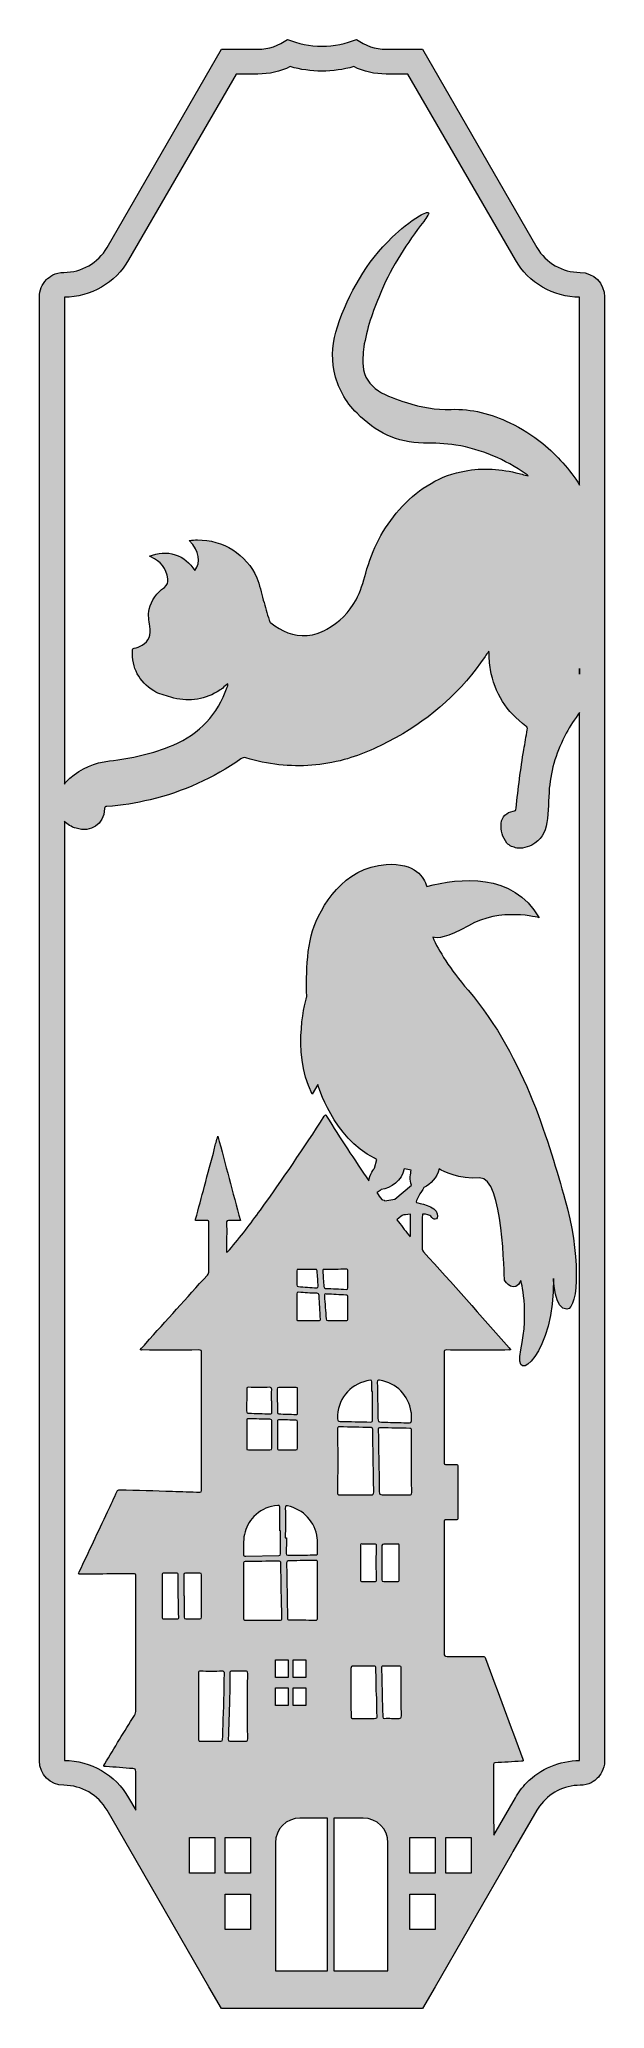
# Model space of a CAD drawing. Header units: centimetres. Extents: x 4.5 to 9.4, y -18.6 to -1.5.
import ezdxf

# ---------------------------------------------------------------- set-up
doc = ezdxf.new("R2010")
doc.units = ezdxf.units.CM
doc.header["$MEASUREMENT"] = 0
doc.layers.add('Layer 1', color=7, linetype='Continuous')

msp = doc.modelspace()

# ---------------------------------------------------------------- hatches: boundary and pattern name
at = {"layer": 'Layer 1', "true_color": 0x231f20}
h = msp.add_hatch(color=250, dxfattribs=at)
h.dxf.hatch_style = 2
edge = h.paths.add_edge_path()
edge.add_spline(control_points=[(9.223, -3.484), (9.069, -3.484), (8.926, -3.402), (8.849, -3.268), (8.849, -3.268), (7.855, -1.547), (7.855, -1.547), (7.855, -1.547), (7.542, -1.547), (7.542, -1.547), (7.448, -1.547), (7.358, -1.516), (7.285, -1.462), (7.192, -1.499), (7.09, -1.521), (6.984, -1.521), (6.879, -1.521), (6.778, -1.499), (6.685, -1.462), (6.613, -1.516), (6.522, -1.547), (6.428, -1.547), (6.428, -1.547), (6.115, -1.547), (6.115, -1.547), (6.115, -1.547), (5.121, -3.268), (5.121, -3.268), (5.044, -3.402), (4.901, -3.484), (4.747, -3.484), (4.671, -3.484), (4.62, -3.523), (4.596, -3.547), (4.556, -3.587), (4.535, -3.64), (4.535, -3.697), (4.535, -3.697), (4.535, -16.403), (4.535, -16.403), (4.535, -16.52), (4.63, -16.615), (4.747, -16.615), (4.901, -16.615), (5.044, -16.698), (5.121, -16.831), (5.121, -16.831), (5.373, -17.267), (5.373, -17.267), (5.373, -17.267), (6.005, -18.363), (6.005, -18.363), (6.005, -18.363), (6.115, -18.553), (6.115, -18.553), (6.115, -18.553), (7.855, -18.553), (7.855, -18.553), (7.855, -18.553), (7.965, -18.363), (7.965, -18.363), (7.965, -18.363), (8.251, -17.867), (8.251, -17.867), (8.251, -17.867), (8.277, -17.821), (8.277, -17.821), (8.277, -17.821), (8.628, -17.213), (8.628, -17.213), (8.628, -17.213), (8.641, -17.19), (8.641, -17.19), (8.641, -17.19), (8.849, -16.831), (8.849, -16.831), (8.856, -16.819), (8.864, -16.807), (8.872, -16.796), (8.952, -16.684), (9.083, -16.615), (9.223, -16.615), (9.3, -16.615), (9.35, -16.576), (9.372, -16.553), (9.396, -16.531), (9.435, -16.48), (9.435, -16.403), (9.435, -16.403), (9.435, -3.697), (9.435, -3.697), (9.435, -3.58), (9.34, -3.484), (9.223, -3.484)], knot_values=[0, 0, 0, 0, 1, 1, 1, 2, 2, 2, 3, 3, 3, 4, 4, 4, 5, 5, 5, 6, 6, 6, 7, 7, 7, 8, 8, 8, 9, 9, 9, 10, 10, 10, 11, 11, 11, 12, 12, 12, 13, 13, 13, 14, 14, 14, 15, 15, 15, 16, 16, 16, 17, 17, 17, 18, 18, 18, 19, 19, 19, 20, 20, 20, 21, 21, 21, 22, 22, 22, 23, 23, 23, 24, 24, 24, 25, 25, 25, 26, 26, 26, 27, 27, 27, 28, 28, 28, 29, 29, 29, 30, 30, 30, 31, 31, 31, 31], degree=3, periodic=1)
edge = h.paths.add_edge_path()
edge.add_spline(control_points=[(5.308, -3.376), (5.308, -3.376), (6.24, -1.763), (6.24, -1.763), (6.24, -1.763), (6.428, -1.763), (6.428, -1.763), (6.527, -1.763), (6.623, -1.74), (6.71, -1.698), (6.799, -1.724), (6.89, -1.737), (6.984, -1.737), (7.078, -1.737), (7.171, -1.724), (7.26, -1.698), (7.347, -1.74), (7.443, -1.763), (7.542, -1.763), (7.542, -1.763), (7.73, -1.763), (7.73, -1.763), (7.73, -1.763), (8.662, -3.376), (8.662, -3.376), (8.776, -3.575), (8.99, -3.699), (9.219, -3.7), (9.219, -3.7), (9.219, -5.33), (9.219, -5.33), (9.132, -5.194), (9.026, -5.074), (8.899, -4.97), (8.81, -4.898), (8.715, -4.838), (8.613, -4.789), (8.452, -4.712), (8.284, -4.666), (8.104, -4.673), (7.971, -4.677), (7.843, -4.656), (7.718, -4.614), (7.634, -4.586), (7.548, -4.561), (7.474, -4.511), (7.398, -4.459), (7.348, -4.391), (7.341, -4.297), (7.336, -4.232), (7.341, -4.168), (7.352, -4.105), (7.382, -3.945), (7.436, -3.794), (7.5, -3.645), (7.594, -3.427), (7.722, -3.229), (7.867, -3.041), (7.88, -3.025), (7.892, -3.006), (7.903, -2.988), (7.907, -2.982), (7.914, -2.975), (7.907, -2.968), (7.901, -2.962), (7.892, -2.964), (7.885, -2.967), (7.866, -2.973), (7.848, -2.982), (7.831, -2.992), (7.744, -3.044), (7.667, -3.109), (7.594, -3.179), (7.369, -3.397), (7.217, -3.661), (7.118, -3.956), (7.076, -4.081), (7.064, -4.21), (7.09, -4.341), (7.119, -4.483), (7.187, -4.604), (7.289, -4.707), (7.447, -4.867), (7.634, -4.964), (7.865, -4.965), (7.959, -4.965), (8.053, -4.968), (8.146, -4.983), (8.369, -5.02), (8.571, -5.107), (8.756, -5.235), (8.762, -5.239), (8.768, -5.244), (8.774, -5.249), (8.737, -5.242), (8.702, -5.231), (8.667, -5.223), (8.509, -5.185), (8.35, -5.179), (8.191, -5.214), (7.975, -5.262), (7.8, -5.379), (7.655, -5.544), (7.514, -5.704), (7.42, -5.889), (7.364, -6.094), (7.342, -6.174), (7.318, -6.253), (7.28, -6.327), (7.221, -6.437), (7.134, -6.52), (7.026, -6.581), (6.973, -6.611), (6.918, -6.632), (6.857, -6.636), (6.737, -6.643), (6.634, -6.6), (6.541, -6.527), (6.533, -6.52), (6.529, -6.512), (6.526, -6.502), (6.51, -6.444), (6.493, -6.386), (6.476, -6.328), (6.458, -6.264), (6.445, -6.197), (6.419, -6.135), (6.333, -5.933), (6.124, -5.801), (5.905, -5.806), (5.882, -5.806), (5.86, -5.809), (5.834, -5.81), (5.923, -5.908), (5.939, -5.998), (5.881, -6.071), (5.84, -6.006), (5.785, -5.958), (5.711, -5.934), (5.637, -5.911), (5.564, -5.917), (5.488, -5.947), (5.496, -5.95), (5.499, -5.952), (5.502, -5.954), (5.587, -5.99), (5.635, -6.053), (5.648, -6.144), (5.652, -6.176), (5.646, -6.198), (5.618, -6.218), (5.554, -6.266), (5.504, -6.327), (5.487, -6.408), (5.476, -6.458), (5.484, -6.506), (5.492, -6.554), (5.505, -6.632), (5.484, -6.684), (5.426, -6.719), (5.404, -6.732), (5.381, -6.741), (5.356, -6.746), (5.346, -6.749), (5.341, -6.753), (5.341, -6.765), (5.337, -6.917), (5.396, -7.036), (5.527, -7.117), (5.572, -7.145), (5.623, -7.156), (5.673, -7.171), (5.814, -7.213), (5.949, -7.199), (6.077, -7.124), (6.11, -7.104), (6.139, -7.08), (6.168, -7.054), (6.171, -7.067), (6.165, -7.076), (6.162, -7.085), (6.08, -7.32), (5.924, -7.488), (5.695, -7.586), (5.518, -7.661), (5.333, -7.702), (5.143, -7.724), (5.013, -7.739), (4.898, -7.789), (4.799, -7.875), (4.781, -7.89), (4.765, -7.908), (4.751, -7.926), (4.751, -7.926), (4.751, -3.7), (4.751, -3.7), (4.98, -3.699), (5.194, -3.575), (5.308, -3.376)], knot_values=[0, 0, 0, 0, 1, 1, 1, 2, 2, 2, 3, 3, 3, 4, 4, 4, 5, 5, 5, 6, 6, 6, 7, 7, 7, 8, 8, 8, 9, 9, 9, 10, 10, 10, 11, 11, 11, 12, 12, 12, 13, 13, 13, 14, 14, 14, 15, 15, 15, 16, 16, 16, 17, 17, 17, 18, 18, 18, 19, 19, 19, 20, 20, 20, 21, 21, 21, 22, 22, 22, 23, 23, 23, 24, 24, 24, 25, 25, 25, 26, 26, 26, 27, 27, 27, 28, 28, 28, 29, 29, 29, 30, 30, 30, 31, 31, 31, 32, 32, 32, 33, 33, 33, 34, 34, 34, 35, 35, 35, 36, 36, 36, 37, 37, 37, 38, 38, 38, 39, 39, 39, 40, 40, 40, 41, 41, 41, 42, 42, 42, 43, 43, 43, 44, 44, 44, 45, 45, 45, 46, 46, 46, 47, 47, 47, 48, 48, 48, 49, 49, 49, 50, 50, 50, 51, 51, 51, 52, 52, 52, 53, 53, 53, 54, 54, 54, 55, 55, 55, 56, 56, 56, 57, 57, 57, 58, 58, 58, 59, 59, 59, 60, 60, 60, 61, 61, 61, 62, 62, 62, 63, 63, 63, 64, 64, 64, 65, 65, 65, 66, 66, 66, 66], degree=3, periodic=1)
edge = h.paths.add_edge_path()
edge.add_spline(control_points=[(9.219, -6.922), (9.219, -6.922), (9.219, -6.972), (9.219, -6.972), (9.219, -6.955), (9.219, -6.938), (9.219, -6.922)], knot_values=[0, 0, 0, 0, 1, 1, 1, 2, 2, 2, 2], degree=3, periodic=1)
edge = h.paths.add_edge_path()
edge.add_spline(control_points=[(5.726, -15.171), (5.726, -15.171), (5.614, -15.171), (5.614, -15.171), (5.601, -15.172), (5.598, -15.167), (5.598, -15.155), (5.598, -15.155), (5.598, -14.793), (5.598, -14.793), (5.598, -14.779), (5.601, -14.774), (5.615, -14.774), (5.651, -14.775), (5.686, -14.775), (5.722, -14.774), (5.735, -14.774), (5.738, -14.779), (5.738, -14.792), (5.738, -14.875), (5.739, -14.959), (5.74, -15.043), (5.741, -15.08), (5.741, -15.117), (5.743, -15.153), (5.745, -15.167), (5.74, -15.172), (5.726, -15.171)], knot_values=[0, 0, 0, 0, 1, 1, 1, 2, 2, 2, 3, 3, 3, 4, 4, 4, 5, 5, 5, 6, 6, 6, 7, 7, 7, 8, 8, 8, 9, 9, 9, 9], degree=3, periodic=1)
edge = h.paths.add_edge_path()
edge.add_spline(control_points=[(5.791, -15.155), (5.791, -15.155), (5.791, -14.971), (5.791, -14.971), (5.791, -14.971), (5.787, -14.971), (5.787, -14.971), (5.787, -14.971), (5.787, -14.787), (5.787, -14.787), (5.787, -14.778), (5.791, -14.774), (5.801, -14.774), (5.843, -14.775), (5.885, -14.775), (5.927, -14.774), (5.938, -14.774), (5.941, -14.779), (5.941, -14.789), (5.941, -14.789), (5.941, -15.156), (5.941, -15.156), (5.941, -15.166), (5.939, -15.172), (5.927, -15.171), (5.927, -15.171), (5.805, -15.171), (5.805, -15.171), (5.791, -15.172), (5.791, -15.164), (5.791, -15.155)], knot_values=[0, 0, 0, 0, 1, 1, 1, 2, 2, 2, 3, 3, 3, 4, 4, 4, 5, 5, 5, 6, 6, 6, 7, 7, 7, 8, 8, 8, 9, 9, 9, 10, 10, 10, 10], degree=3, periodic=1)
h.paths.add_polyline_path([(6.055, -17.377), (5.835, -17.377), (5.835, -17.069), (6.055, -17.069)])
edge = h.paths.add_edge_path()
edge.add_spline(control_points=[(6.127, -16.1), (6.126, -16.138), (6.124, -16.178), (6.123, -16.217), (6.123, -16.228), (6.12, -16.232), (6.109, -16.232), (6.049, -16.231), (5.989, -16.231), (5.929, -16.232), (5.914, -16.232), (5.914, -16.225), (5.914, -16.214), (5.914, -16.214), (5.914, -15.644), (5.914, -15.644), (5.914, -15.629), (5.918, -15.625), (5.932, -15.625), (5.994, -15.627), (6.057, -15.627), (6.118, -15.625), (6.134, -15.625), (6.14, -15.63), (6.139, -15.646), (6.137, -15.797), (6.132, -15.948), (6.127, -16.1)], knot_values=[0, 0, 0, 0, 1, 1, 1, 2, 2, 2, 3, 3, 3, 4, 4, 4, 5, 5, 5, 6, 6, 6, 7, 7, 7, 8, 8, 8, 9, 9, 9, 9], degree=3, periodic=1)
h.paths.add_polyline_path([(6.366, -17.867), (6.146, -17.867), (6.146, -17.559), (6.366, -17.559)])
h.paths.add_polyline_path([(6.366, -17.377), (6.146, -17.377), (6.146, -17.069), (6.366, -17.069)])
edge = h.paths.add_edge_path()
edge.add_spline(control_points=[(6.304, -14.691), (6.304, -14.679), (6.305, -14.674), (6.32, -14.674), (6.415, -14.673), (6.51, -14.671), (6.605, -14.669), (6.624, -14.667), (6.628, -14.673), (6.628, -14.691), (6.63, -14.848), (6.633, -15.005), (6.637, -15.162), (6.637, -15.178), (6.632, -15.182), (6.617, -15.182), (6.52, -15.18), (6.423, -15.18), (6.326, -15.182), (6.309, -15.182), (6.304, -15.177), (6.304, -15.161), (6.305, -15.081), (6.304, -15.002), (6.304, -14.923), (6.304, -14.923), (6.305, -14.923), (6.305, -14.923), (6.305, -14.846), (6.305, -14.769), (6.304, -14.691)], knot_values=[0, 0, 0, 0, 1, 1, 1, 2, 2, 2, 3, 3, 3, 4, 4, 4, 5, 5, 5, 6, 6, 6, 7, 7, 7, 8, 8, 8, 9, 9, 9, 10, 10, 10, 10], degree=3, periodic=1)
edge = h.paths.add_edge_path()
edge.add_spline(control_points=[(6.312, -14.437), (6.325, -14.378), (6.352, -14.326), (6.395, -14.283), (6.444, -14.233), (6.504, -14.2), (6.573, -14.19), (6.623, -14.184), (6.618, -14.176), (6.619, -14.227), (6.619, -14.227), (6.619, -14.406), (6.619, -14.406), (6.619, -14.406), (6.626, -14.406), (6.626, -14.406), (6.626, -14.406), (6.626, -14.605), (6.626, -14.605), (6.626, -14.618), (6.62, -14.62), (6.61, -14.62), (6.61, -14.62), (6.325, -14.626), (6.325, -14.626), (6.313, -14.627), (6.303, -14.626), (6.304, -14.61), (6.307, -14.553), (6.3, -14.495), (6.312, -14.437)], knot_values=[0, 0, 0, 0, 1, 1, 1, 2, 2, 2, 3, 3, 3, 4, 4, 4, 5, 5, 5, 6, 6, 6, 7, 7, 7, 8, 8, 8, 9, 9, 9, 10, 10, 10, 10], degree=3, periodic=1)
edge = h.paths.add_edge_path()
edge.add_spline(control_points=[(6.55, -13.688), (6.55, -13.7), (6.547, -13.703), (6.534, -13.703), (6.534, -13.703), (6.347, -13.703), (6.347, -13.703), (6.334, -13.703), (6.332, -13.7), (6.332, -13.688), (6.332, -13.688), (6.332, -13.449), (6.332, -13.449), (6.331, -13.437), (6.335, -13.433), (6.347, -13.434), (6.41, -13.436), (6.473, -13.437), (6.534, -13.438), (6.547, -13.438), (6.55, -13.444), (6.549, -13.455), (6.549, -13.455), (6.549, -13.571), (6.549, -13.571), (6.549, -13.61), (6.549, -13.649), (6.55, -13.688)], knot_values=[0, 0, 0, 0, 1, 1, 1, 2, 2, 2, 3, 3, 3, 4, 4, 4, 5, 5, 5, 6, 6, 6, 7, 7, 7, 8, 8, 8, 9, 9, 9, 9], degree=3, periodic=1)
edge = h.paths.add_edge_path()
edge.add_spline(control_points=[(6.549, -13.277), (6.549, -13.31), (6.548, -13.343), (6.549, -13.376), (6.55, -13.389), (6.546, -13.392), (6.534, -13.391), (6.474, -13.389), (6.412, -13.388), (6.352, -13.385), (6.338, -13.385), (6.331, -13.382), (6.331, -13.365), (6.332, -13.303), (6.332, -13.242), (6.332, -13.18), (6.331, -13.166), (6.334, -13.161), (6.349, -13.161), (6.41, -13.162), (6.47, -13.162), (6.531, -13.161), (6.544, -13.161), (6.549, -13.164), (6.549, -13.179), (6.548, -13.212), (6.548, -13.244), (6.548, -13.277), (6.548, -13.277), (6.549, -13.277), (6.549, -13.277)], knot_values=[0, 0, 0, 0, 1, 1, 1, 2, 2, 2, 3, 3, 3, 4, 4, 4, 5, 5, 5, 6, 6, 6, 7, 7, 7, 8, 8, 8, 9, 9, 9, 10, 10, 10, 10], degree=3, periodic=1)
edge = h.paths.add_edge_path()
edge.add_spline(control_points=[(7.762, -11.406), (7.762, -11.406), (7.616, -11.529), (7.616, -11.529), (7.616, -11.529), (7.529, -11.543), (7.529, -11.543), (7.526, -11.537), (7.521, -11.533), (7.512, -11.533), (7.51, -11.533), (7.507, -11.533), (7.503, -11.532), (7.489, -11.512), (7.475, -11.491), (7.461, -11.471), (7.475, -11.463), (7.488, -11.454), (7.498, -11.445), (7.581, -11.434), (7.678, -11.365), (7.698, -11.265), (7.719, -11.27), (7.74, -11.273), (7.759, -11.276), (7.753, -11.3), (7.741, -11.366), (7.762, -11.406)], knot_values=[0, 0, 0, 0, 1, 1, 1, 2, 2, 2, 3, 3, 3, 4, 4, 4, 5, 5, 5, 6, 6, 6, 7, 7, 7, 8, 8, 8, 9, 9, 9, 9], degree=3, periodic=1)
edge = h.paths.add_edge_path()
edge.add_spline(control_points=[(7.119, -13.524), (7.119, -13.51), (7.123, -13.504), (7.138, -13.504), (7.227, -13.506), (7.317, -13.509), (7.406, -13.51), (7.419, -13.51), (7.424, -13.513), (7.425, -13.527), (7.427, -13.708), (7.431, -13.89), (7.434, -14.071), (7.434, -14.09), (7.429, -14.094), (7.411, -14.094), (7.321, -14.093), (7.232, -14.093), (7.141, -14.094), (7.123, -14.094), (7.119, -14.089), (7.119, -14.071), (7.121, -13.981), (7.121, -13.889), (7.121, -13.798), (7.121, -13.706), (7.121, -13.615), (7.119, -13.524)], knot_values=[0, 0, 0, 0, 1, 1, 1, 2, 2, 2, 3, 3, 3, 4, 4, 4, 5, 5, 5, 6, 6, 6, 7, 7, 7, 8, 8, 8, 9, 9, 9, 9], degree=3, periodic=1)
h.paths.add_polyline_path([(6.736, -15.679), (6.736, -15.527), (6.845, -15.527), (6.845, -15.679)])
h.paths.add_polyline_path([(6.845, -15.77), (6.845, -15.922), (6.736, -15.922), (6.736, -15.77)])
edge = h.paths.add_edge_path()
edge.add_spline(control_points=[(6.704, -15.18), (6.69, -15.182), (6.686, -15.176), (6.686, -15.163), (6.684, -15.01), (6.681, -14.856), (6.678, -14.704), (6.677, -14.669), (6.677, -14.667), (6.713, -14.667), (6.786, -14.665), (6.858, -14.665), (6.93, -14.663), (6.946, -14.662), (6.947, -14.67), (6.947, -14.681), (6.947, -14.681), (6.947, -15.159), (6.947, -15.159), (6.947, -15.175), (6.944, -15.182), (6.927, -15.182), (6.853, -15.18), (6.778, -15.18), (6.704, -15.18)], knot_values=[0, 0, 0, 0, 1, 1, 1, 2, 2, 2, 3, 3, 3, 4, 4, 4, 5, 5, 5, 6, 6, 6, 7, 7, 7, 8, 8, 8, 8], degree=3, periodic=1)
h.paths.add_polyline_path([(6.582, -15.679), (6.582, -15.527), (6.691, -15.527), (6.691, -15.679)])
h.paths.add_polyline_path([(6.691, -15.77), (6.691, -15.922), (6.582, -15.922), (6.582, -15.77)])
edge = h.paths.add_edge_path()
edge.add_spline(control_points=[(6.928, -14.615), (6.868, -14.617), (6.808, -14.617), (6.749, -14.618), (6.728, -14.618), (6.709, -14.618), (6.69, -14.619), (6.678, -14.619), (6.674, -14.615), (6.674, -14.604), (6.676, -14.558), (6.676, -14.513), (6.676, -14.468), (6.676, -14.468), (6.667, -14.468), (6.667, -14.468), (6.667, -14.382), (6.668, -14.296), (6.667, -14.209), (6.667, -14.194), (6.667, -14.187), (6.687, -14.191), (6.821, -14.216), (6.929, -14.333), (6.944, -14.469), (6.949, -14.512), (6.944, -14.556), (6.947, -14.6), (6.948, -14.617), (6.937, -14.615), (6.928, -14.615)], knot_values=[0, 0, 0, 0, 1, 1, 1, 2, 2, 2, 3, 3, 3, 4, 4, 4, 5, 5, 5, 6, 6, 6, 7, 7, 7, 8, 8, 8, 9, 9, 9, 10, 10, 10, 10], degree=3, periodic=1)
edge = h.paths.add_edge_path()
edge.add_spline(control_points=[(6.599, -13.57), (6.599, -13.57), (6.599, -13.458), (6.599, -13.458), (6.598, -13.446), (6.602, -13.44), (6.615, -13.442), (6.663, -13.444), (6.711, -13.445), (6.759, -13.446), (6.771, -13.446), (6.774, -13.45), (6.774, -13.461), (6.774, -13.461), (6.774, -13.689), (6.774, -13.689), (6.774, -13.702), (6.77, -13.703), (6.759, -13.703), (6.759, -13.703), (6.616, -13.703), (6.616, -13.703), (6.603, -13.704), (6.599, -13.7), (6.6, -13.687), (6.6, -13.687), (6.6, -13.57), (6.6, -13.57), (6.6, -13.57), (6.599, -13.57), (6.599, -13.57)], knot_values=[0, 0, 0, 0, 1, 1, 1, 2, 2, 2, 3, 3, 3, 4, 4, 4, 5, 5, 5, 6, 6, 6, 7, 7, 7, 8, 8, 8, 9, 9, 9, 10, 10, 10, 10], degree=3, periodic=1)
edge = h.paths.add_edge_path()
edge.add_spline(control_points=[(6.78, -12.582), (6.768, -12.583), (6.765, -12.578), (6.766, -12.566), (6.766, -12.566), (6.766, -12.35), (6.766, -12.35), (6.765, -12.338), (6.77, -12.336), (6.78, -12.336), (6.834, -12.34), (6.887, -12.343), (6.941, -12.345), (6.955, -12.345), (6.957, -12.353), (6.959, -12.364), (6.962, -12.407), (6.964, -12.45), (6.967, -12.493), (6.969, -12.517), (6.969, -12.542), (6.971, -12.566), (6.973, -12.578), (6.969, -12.581), (6.957, -12.581), (6.899, -12.581), (6.84, -12.582), (6.78, -12.582)], knot_values=[0, 0, 0, 0, 1, 1, 1, 2, 2, 2, 3, 3, 3, 4, 4, 4, 5, 5, 5, 6, 6, 6, 7, 7, 7, 8, 8, 8, 9, 9, 9, 9], degree=3, periodic=1)
edge = h.paths.add_edge_path()
edge.add_spline(control_points=[(6.927, -12.137), (6.938, -12.136), (6.942, -12.139), (6.943, -12.151), (6.946, -12.195), (6.949, -12.239), (6.952, -12.284), (6.952, -12.295), (6.951, -12.299), (6.939, -12.298), (6.886, -12.293), (6.833, -12.29), (6.78, -12.287), (6.77, -12.287), (6.765, -12.283), (6.766, -12.272), (6.766, -12.272), (6.766, -12.15), (6.766, -12.15), (6.765, -12.14), (6.77, -12.136), (6.779, -12.137), (6.779, -12.137), (6.927, -12.137), (6.927, -12.137)], knot_values=[0, 0, 0, 0, 1, 1, 1, 2, 2, 2, 3, 3, 3, 4, 4, 4, 5, 5, 5, 6, 6, 6, 7, 7, 7, 8, 8, 8, 8], degree=3, periodic=1)
edge = h.paths.add_edge_path()
edge.add_spline(control_points=[(7.007, -12.137), (7.007, -12.137), (7.101, -12.137), (7.101, -12.137), (7.132, -12.137), (7.163, -12.137), (7.194, -12.136), (7.206, -12.136), (7.21, -12.14), (7.209, -12.152), (7.209, -12.152), (7.209, -12.298), (7.209, -12.298), (7.21, -12.309), (7.207, -12.313), (7.195, -12.312), (7.136, -12.307), (7.076, -12.304), (7.016, -12.302), (7.005, -12.302), (7.003, -12.297), (7.002, -12.287), (6.998, -12.242), (6.995, -12.197), (6.991, -12.152), (6.99, -12.139), (6.995, -12.136), (7.007, -12.137)], knot_values=[0, 0, 0, 0, 1, 1, 1, 2, 2, 2, 3, 3, 3, 4, 4, 4, 5, 5, 5, 6, 6, 6, 7, 7, 7, 8, 8, 8, 9, 9, 9, 9], degree=3, periodic=1)
edge = h.paths.add_edge_path()
edge.add_spline(control_points=[(7.374, -13.106), (7.423, -13.095), (7.416, -13.091), (7.416, -13.139), (7.418, -13.159), (7.418, -13.178), (7.418, -13.197), (7.418, -13.197), (7.423, -13.197), (7.423, -13.197), (7.423, -13.28), (7.422, -13.362), (7.423, -13.444), (7.423, -13.457), (7.421, -13.462), (7.406, -13.462), (7.318, -13.46), (7.23, -13.458), (7.142, -13.457), (7.126, -13.457), (7.121, -13.452), (7.119, -13.434), (7.113, -13.272), (7.225, -13.136), (7.374, -13.106)], knot_values=[0, 0, 0, 0, 1, 1, 1, 2, 2, 2, 3, 3, 3, 4, 4, 4, 5, 5, 5, 6, 6, 6, 7, 7, 7, 8, 8, 8, 8], degree=3, periodic=1)
edge = h.paths.add_edge_path()
edge.add_spline(control_points=[(7.458, -14.831), (7.458, -14.842), (7.453, -14.847), (7.441, -14.847), (7.406, -14.846), (7.37, -14.846), (7.334, -14.847), (7.323, -14.847), (7.318, -14.842), (7.318, -14.829), (7.319, -14.732), (7.319, -14.635), (7.318, -14.538), (7.318, -14.524), (7.323, -14.519), (7.337, -14.521), (7.337, -14.521), (7.44, -14.521), (7.44, -14.521), (7.454, -14.519), (7.458, -14.525), (7.458, -14.537), (7.456, -14.585), (7.456, -14.634), (7.456, -14.683), (7.456, -14.732), (7.456, -14.782), (7.458, -14.831)], knot_values=[0, 0, 0, 0, 1, 1, 1, 2, 2, 2, 3, 3, 3, 4, 4, 4, 5, 5, 5, 6, 6, 6, 7, 7, 7, 8, 8, 8, 9, 9, 9, 9], degree=3, periodic=1)
edge = h.paths.add_edge_path()
edge.add_spline(control_points=[(7.236, -15.602), (7.236, -15.585), (7.239, -15.58), (7.257, -15.58), (7.316, -15.581), (7.375, -15.581), (7.436, -15.58), (7.449, -15.58), (7.452, -15.584), (7.452, -15.597), (7.454, -15.685), (7.454, -15.771), (7.459, -15.859), (7.461, -15.908), (7.459, -15.957), (7.462, -16.007), (7.464, -16.034), (7.463, -16.034), (7.436, -16.034), (7.379, -16.034), (7.32, -16.035), (7.263, -16.035), (7.237, -16.035), (7.237, -16.035), (7.237, -16.009), (7.236, -15.942), (7.236, -15.874), (7.236, -15.807), (7.236, -15.807), (7.236, -15.602), (7.236, -15.602)], knot_values=[0, 0, 0, 0, 1, 1, 1, 2, 2, 2, 3, 3, 3, 4, 4, 4, 5, 5, 5, 6, 6, 6, 7, 7, 7, 8, 8, 8, 9, 9, 9, 10, 10, 10, 10], degree=3, periodic=1)
edge = h.paths.add_edge_path()
edge.add_spline(control_points=[(7.485, -13.1), (7.633, -13.125), (7.735, -13.229), (7.759, -13.376), (7.761, -13.39), (7.761, -13.405), (7.762, -13.417), (7.762, -13.417), (7.762, -13.428), (7.762, -13.428), (7.762, -13.471), (7.762, -13.47), (7.719, -13.469), (7.657, -13.467), (7.596, -13.466), (7.534, -13.464), (7.523, -13.464), (7.513, -13.464), (7.501, -13.463), (7.472, -13.46), (7.47, -13.46), (7.47, -13.43), (7.468, -13.326), (7.467, -13.221), (7.464, -13.116), (7.464, -13.099), (7.47, -13.098), (7.485, -13.1)], knot_values=[0, 0, 0, 0, 1, 1, 1, 2, 2, 2, 3, 3, 3, 4, 4, 4, 5, 5, 5, 6, 6, 6, 7, 7, 7, 8, 8, 8, 9, 9, 9, 9], degree=3, periodic=1)
edge = h.paths.add_edge_path()
edge.add_spline(control_points=[(7.749, -11.854), (7.745, -11.848), (7.741, -11.843), (7.737, -11.839), (7.702, -11.796), (7.669, -11.751), (7.635, -11.707), (7.661, -11.684), (7.681, -11.668), (7.685, -11.666), (7.691, -11.664), (7.718, -11.661), (7.752, -11.659), (7.753, -11.717), (7.752, -11.775), (7.752, -11.832), (7.752, -11.839), (7.755, -11.846), (7.749, -11.854)], knot_values=[0, 0, 0, 0, 1, 1, 1, 2, 2, 2, 3, 3, 3, 4, 4, 4, 5, 5, 5, 6, 6, 6, 6], degree=3, periodic=1)
edge = h.paths.add_edge_path()
edge.add_spline(control_points=[(6.76, -13.162), (6.772, -13.161), (6.774, -13.165), (6.774, -13.176), (6.774, -13.176), (6.774, -13.381), (6.774, -13.381), (6.775, -13.393), (6.771, -13.397), (6.759, -13.396), (6.709, -13.395), (6.66, -13.393), (6.611, -13.392), (6.601, -13.392), (6.599, -13.389), (6.599, -13.379), (6.598, -13.312), (6.597, -13.244), (6.596, -13.177), (6.596, -13.166), (6.598, -13.161), (6.61, -13.162), (6.61, -13.162), (6.76, -13.162), (6.76, -13.162)], knot_values=[0, 0, 0, 0, 1, 1, 1, 2, 2, 2, 3, 3, 3, 4, 4, 4, 5, 5, 5, 6, 6, 6, 7, 7, 7, 8, 8, 8, 8], degree=3, periodic=1)
edge = h.paths.add_edge_path()
edge.add_spline(control_points=[(6.321, -15.625), (6.336, -15.625), (6.341, -15.629), (6.341, -15.644), (6.34, -15.74), (6.34, -15.835), (6.34, -15.93), (6.34, -16.024), (6.34, -16.118), (6.341, -16.212), (6.341, -16.229), (6.335, -16.232), (6.319, -16.232), (6.275, -16.231), (6.232, -16.231), (6.187, -16.232), (6.176, -16.232), (6.171, -16.23), (6.171, -16.216), (6.177, -16.101), (6.179, -15.986), (6.183, -15.872), (6.186, -15.795), (6.186, -15.718), (6.186, -15.643), (6.187, -15.63), (6.19, -15.625), (6.204, -15.625), (6.242, -15.625), (6.282, -15.627), (6.321, -15.625)], knot_values=[0, 0, 0, 0, 1, 1, 1, 2, 2, 2, 3, 3, 3, 4, 4, 4, 5, 5, 5, 6, 6, 6, 7, 7, 7, 8, 8, 8, 9, 9, 9, 10, 10, 10, 10], degree=3, periodic=1)
edge = h.paths.add_edge_path()
edge.add_spline(control_points=[(7.033, -18.226), (7.033, -18.226), (6.581, -18.226), (6.581, -18.226), (6.581, -18.226), (6.581, -17.114), (6.581, -17.114), (6.581, -16.996), (6.677, -16.9), (6.794, -16.9), (6.794, -16.9), (7.033, -16.9), (7.033, -16.9), (7.033, -16.9), (7.033, -18.226), (7.033, -18.226)], knot_values=[0, 0, 0, 0, 1, 1, 1, 2, 2, 2, 3, 3, 3, 4, 4, 4, 5, 5, 5, 5], degree=3, periodic=1)
edge = h.paths.add_edge_path()
edge.add_spline(control_points=[(7.021, -12.566), (7.017, -12.5), (7.011, -12.434), (7.006, -12.367), (7.005, -12.352), (7.01, -12.35), (7.024, -12.351), (7.081, -12.355), (7.137, -12.358), (7.192, -12.36), (7.206, -12.36), (7.21, -12.365), (7.209, -12.379), (7.209, -12.379), (7.209, -12.517), (7.209, -12.517), (7.209, -12.533), (7.209, -12.548), (7.21, -12.563), (7.21, -12.576), (7.207, -12.582), (7.193, -12.581), (7.193, -12.581), (7.037, -12.581), (7.037, -12.581), (7.025, -12.581), (7.022, -12.578), (7.021, -12.566)], knot_values=[0, 0, 0, 0, 1, 1, 1, 2, 2, 2, 3, 3, 3, 4, 4, 4, 5, 5, 5, 6, 6, 6, 7, 7, 7, 8, 8, 8, 9, 9, 9, 9], degree=3, periodic=1)
edge = h.paths.add_edge_path()
edge.add_spline(control_points=[(7.557, -18.226), (7.557, -18.226), (7.088, -18.226), (7.088, -18.226), (7.088, -18.226), (7.088, -16.9), (7.088, -16.9), (7.088, -16.9), (7.342, -16.9), (7.342, -16.9), (7.461, -16.9), (7.557, -16.996), (7.557, -17.114), (7.557, -17.114), (7.557, -18.226), (7.557, -18.226)], knot_values=[0, 0, 0, 0, 1, 1, 1, 2, 2, 2, 3, 3, 3, 4, 4, 4, 5, 5, 5, 5], degree=3, periodic=1)
edge = h.paths.add_edge_path()
edge.add_spline(control_points=[(7.653, -16.034), (7.61, -16.036), (7.568, -16.032), (7.524, -16.034), (7.514, -16.035), (7.512, -16.032), (7.512, -16.021), (7.51, -15.96), (7.508, -15.9), (7.507, -15.839), (7.505, -15.759), (7.503, -15.678), (7.501, -15.597), (7.5, -15.584), (7.503, -15.58), (7.516, -15.58), (7.561, -15.581), (7.607, -15.581), (7.652, -15.58), (7.667, -15.58), (7.671, -15.583), (7.671, -15.598), (7.67, -15.651), (7.671, -15.704), (7.671, -15.756), (7.671, -15.756), (7.672, -15.756), (7.672, -15.756), (7.672, -15.843), (7.672, -15.928), (7.674, -16.013), (7.674, -16.029), (7.668, -16.033), (7.653, -16.034)], knot_values=[0, 0, 0, 0, 1, 1, 1, 2, 2, 2, 3, 3, 3, 4, 4, 4, 5, 5, 5, 6, 6, 6, 7, 7, 7, 8, 8, 8, 9, 9, 9, 10, 10, 10, 11, 11, 11, 11], degree=3, periodic=1)
edge = h.paths.add_edge_path()
edge.add_spline(control_points=[(7.654, -14.829), (7.654, -14.842), (7.651, -14.847), (7.637, -14.847), (7.599, -14.846), (7.56, -14.846), (7.521, -14.847), (7.508, -14.847), (7.505, -14.842), (7.505, -14.831), (7.505, -14.831), (7.505, -14.535), (7.505, -14.535), (7.505, -14.524), (7.509, -14.521), (7.52, -14.521), (7.52, -14.521), (7.638, -14.521), (7.638, -14.521), (7.651, -14.519), (7.654, -14.525), (7.654, -14.536), (7.653, -14.585), (7.653, -14.635), (7.653, -14.684), (7.653, -14.732), (7.653, -14.781), (7.654, -14.829)], knot_values=[0, 0, 0, 0, 1, 1, 1, 2, 2, 2, 3, 3, 3, 4, 4, 4, 5, 5, 5, 6, 6, 6, 7, 7, 7, 8, 8, 8, 9, 9, 9, 9], degree=3, periodic=1)
edge = h.paths.add_edge_path()
edge.add_spline(control_points=[(7.506, -14.094), (7.486, -14.094), (7.482, -14.086), (7.482, -14.069), (7.482, -14.015), (7.481, -13.961), (7.48, -13.908), (7.477, -13.785), (7.475, -13.662), (7.473, -13.539), (7.472, -13.513), (7.472, -13.513), (7.497, -13.513), (7.581, -13.514), (7.664, -13.516), (7.746, -13.517), (7.76, -13.517), (7.762, -13.521), (7.762, -13.534), (7.762, -13.534), (7.762, -13.807), (7.762, -13.807), (7.762, -13.896), (7.762, -13.985), (7.763, -14.074), (7.763, -14.091), (7.758, -14.094), (7.743, -14.094), (7.664, -14.093), (7.585, -14.093), (7.506, -14.094)], knot_values=[0, 0, 0, 0, 1, 1, 1, 2, 2, 2, 3, 3, 3, 4, 4, 4, 5, 5, 5, 6, 6, 6, 7, 7, 7, 8, 8, 8, 9, 9, 9, 10, 10, 10, 10], degree=3, periodic=1)
h.paths.add_polyline_path([(7.965, -17.867), (7.746, -17.867), (7.746, -17.559), (7.965, -17.559)])
h.paths.add_polyline_path([(7.965, -17.377), (7.746, -17.377), (7.746, -17.069), (7.965, -17.069)])
h.paths.add_polyline_path([(8.277, -17.377), (8.058, -17.377), (8.058, -17.069), (8.277, -17.069)])
edge = h.paths.add_edge_path()
edge.add_spline(control_points=[(8.759, -16.594), (8.759, -16.594), (8.759, -16.595), (8.758, -16.595), (8.721, -16.633), (8.689, -16.675), (8.662, -16.723), (8.662, -16.723), (8.475, -17.048), (8.475, -17.048), (8.471, -16.843), (8.471, -16.639), (8.471, -16.434), (8.471, -16.424), (8.475, -16.42), (8.485, -16.42), (8.561, -16.416), (8.638, -16.411), (8.716, -16.406), (8.731, -16.405), (8.732, -16.401), (8.727, -16.388), (8.619, -16.097), (8.512, -15.806), (8.404, -15.515), (8.399, -15.501), (8.392, -15.498), (8.379, -15.498), (8.275, -15.498), (8.173, -15.499), (8.069, -15.496), (8.049, -15.495), (8.044, -15.492), (8.044, -15.471), (8.045, -15.186), (8.045, -14.901), (8.044, -14.615), (8.044, -14.521), (8.044, -14.425), (8.043, -14.332), (8.043, -14.315), (8.046, -14.309), (8.063, -14.31), (8.09, -14.311), (8.119, -14.31), (8.147, -14.311), (8.16, -14.312), (8.163, -14.308), (8.163, -14.295), (8.162, -14.262), (8.162, -14.23), (8.162, -14.199), (8.162, -14.081), (8.162, -13.964), (8.163, -13.847), (8.163, -13.834), (8.157, -13.83), (8.146, -13.831), (8.12, -13.831), (8.093, -13.83), (8.067, -13.831), (8.048, -13.833), (8.044, -13.827), (8.044, -13.809), (8.044, -13.809), (8.044, -12.859), (8.044, -12.859), (8.044, -12.841), (8.048, -12.837), (8.067, -12.837), (8.246, -12.838), (8.424, -12.838), (8.603, -12.837), (8.609, -12.837), (8.615, -12.84), (8.621, -12.833), (8.616, -12.828), (8.612, -12.823), (8.608, -12.818), (8.362, -12.539), (8.115, -12.26), (7.866, -11.985), (7.857, -11.975), (7.854, -11.965), (7.854, -11.953), (7.855, -11.854), (7.854, -11.756), (7.855, -11.657), (7.892, -11.659), (7.922, -11.665), (7.928, -11.676), (7.947, -11.71), (7.995, -11.72), (7.985, -11.654), (7.974, -11.587), (7.818, -11.562), (7.804, -11.556), (7.792, -11.551), (7.845, -11.465), (7.869, -11.426), (7.926, -11.401), (7.982, -11.339), (8.001, -11.266), (8.035, -11.286), (8.171, -11.358), (8.351, -11.344), (8.559, -11.327), (8.563, -12.217), (8.567, -12.23), (8.571, -12.242), (8.659, -12.355), (8.709, -12.234), (8.709, -12.234), (8.783, -12.492), (8.709, -12.837), (8.634, -13.182), (9.012, -12.85), (8.991, -12.217), (8.991, -12.217), (9, -12.492), (9.108, -12.484), (9.216, -12.475), (9.224, -11.98), (9.091, -11.527), (8.958, -11.073), (8.758, -10.308), (8.251, -9.713), (8.091, -9.526), (7.998, -9.374), (7.945, -9.254), (7.983, -9.265), (8.071, -9.263), (8.254, -9.155), (8.531, -8.992), (8.867, -9.085), (8.867, -9.085), (8.644, -8.689), (8.178, -8.738), (7.894, -8.815), (7.872, -8.735), (7.795, -8.607), (7.541, -8.623), (7.172, -8.645), (6.972, -8.989), (6.903, -9.2), (6.834, -9.41), (6.853, -9.771), (6.853, -9.771), (6.853, -9.771), (6.712, -10.229), (6.899, -10.616), (6.899, -10.616), (6.949, -10.532), (6.949, -10.532), (6.949, -10.532), (7.082, -10.998), (7.44, -11.173), (7.447, -11.176), (7.453, -11.18), (7.46, -11.183), (7.46, -11.183), (7.44, -11.258), (7.44, -11.258), (7.44, -11.258), (7.396, -11.318), (7.392, -11.37), (7.265, -11.186), (7.142, -10.999), (7.025, -10.807), (7.018, -10.795), (7.015, -10.791), (7.005, -10.807), (6.827, -11.084), (6.644, -11.356), (6.451, -11.622), (6.366, -11.74), (6.277, -11.856), (6.182, -11.967), (6.176, -11.975), (6.17, -11.983), (6.158, -11.989), (6.158, -11.9), (6.159, -11.813), (6.158, -11.726), (6.158, -11.716), (6.164, -11.713), (6.173, -11.713), (6.173, -11.713), (6.277, -11.713), (6.277, -11.713), (6.212, -11.469), (6.147, -11.227), (6.082, -10.98), (6.071, -11.019), (6.061, -11.052), (6.053, -11.086), (6.028, -11.197), (5.993, -11.306), (5.966, -11.416), (5.941, -11.511), (5.915, -11.607), (5.889, -11.702), (5.887, -11.711), (5.888, -11.715), (5.899, -11.713), (5.927, -11.713), (5.956, -11.715), (5.985, -11.713), (6.002, -11.712), (6.005, -11.718), (6.005, -11.733), (6.004, -11.872), (6.004, -12.012), (6.005, -12.151), (6.005, -12.166), (6.001, -12.176), (5.991, -12.187), (5.813, -12.384), (5.634, -12.582), (5.457, -12.781), (5.441, -12.798), (5.425, -12.816), (5.409, -12.835), (5.417, -12.839), (5.424, -12.837), (5.43, -12.837), (5.592, -12.838), (5.754, -12.838), (5.917, -12.837), (5.938, -12.837), (5.941, -12.843), (5.941, -12.862), (5.941, -12.862), (5.941, -14.057), (5.941, -14.057), (5.942, -14.068), (5.938, -14.071), (5.927, -14.071), (5.848, -14.068), (5.768, -14.066), (5.689, -14.063), (5.536, -14.058), (5.383, -14.054), (5.229, -14.05), (5.219, -14.049), (5.213, -14.053), (5.209, -14.063), (5.182, -14.122), (5.154, -14.181), (5.126, -14.241), (5.044, -14.415), (4.963, -14.589), (4.88, -14.762), (4.871, -14.783), (4.871, -14.784), (4.895, -14.783), (4.958, -14.782), (5.022, -14.783), (5.086, -14.782), (5.172, -14.779), (5.257, -14.781), (5.343, -14.78), (5.37, -14.78), (5.37, -14.78), (5.37, -14.807), (5.37, -14.807), (5.37, -15.961), (5.37, -15.961), (5.37, -15.978), (5.367, -15.993), (5.358, -16.008), (5.271, -16.148), (5.186, -16.289), (5.101, -16.43), (5.088, -16.452), (5.088, -16.451), (5.114, -16.453), (5.192, -16.458), (5.268, -16.465), (5.346, -16.47), (5.364, -16.471), (5.37, -16.477), (5.37, -16.496), (5.37, -16.496), (5.37, -16.83), (5.37, -16.83), (5.37, -16.83), (5.308, -16.723), (5.308, -16.723), (5.194, -16.524), (4.98, -16.401), (4.751, -16.399), (4.751, -16.399), (4.751, -8.247), (4.751, -8.247), (4.776, -8.275), (4.81, -8.296), (4.854, -8.309), (4.979, -8.346), (5.096, -8.282), (5.099, -8.138), (5.099, -8.12), (5.109, -8.12), (5.12, -8.12), (5.247, -8.111), (5.372, -8.091), (5.496, -8.061), (5.78, -7.992), (6.042, -7.874), (6.282, -7.707), (6.295, -7.697), (6.307, -7.691), (6.326, -7.697), (6.419, -7.728), (6.515, -7.746), (6.612, -7.757), (6.803, -7.778), (6.991, -7.764), (7.176, -7.713), (7.335, -7.67), (7.483, -7.601), (7.627, -7.521), (7.94, -7.348), (8.198, -7.114), (8.399, -6.817), (8.409, -6.803), (8.42, -6.79), (8.433, -6.772), (8.434, -6.829), (8.436, -6.881), (8.445, -6.931), (8.482, -7.136), (8.586, -7.299), (8.753, -7.422), (8.765, -7.431), (8.767, -7.439), (8.765, -7.453), (8.754, -7.511), (8.745, -7.569), (8.735, -7.627), (8.707, -7.795), (8.685, -7.964), (8.668, -8.134), (8.667, -8.152), (8.661, -8.158), (8.643, -8.161), (8.585, -8.168), (8.545, -8.208), (8.539, -8.266), (8.532, -8.329), (8.549, -8.387), (8.589, -8.437), (8.611, -8.464), (8.643, -8.471), (8.673, -8.482), (8.689, -8.482), (8.706, -8.482), (8.723, -8.482), (8.75, -8.474), (8.777, -8.467), (8.803, -8.454), (8.882, -8.413), (8.922, -8.347), (8.935, -8.26), (8.951, -8.161), (8.948, -8.062), (8.956, -7.962), (8.971, -7.792), (9.022, -7.634), (9.103, -7.484), (9.137, -7.421), (9.176, -7.361), (9.219, -7.304), (9.219, -7.304), (9.219, -16.399), (9.219, -16.399), (9.045, -16.401), (8.879, -16.472), (8.759, -16.594)], knot_values=[0, 0, 0, 0, 1, 1, 1, 2, 2, 2, 3, 3, 3, 4, 4, 4, 5, 5, 5, 6, 6, 6, 7, 7, 7, 8, 8, 8, 9, 9, 9, 10, 10, 10, 11, 11, 11, 12, 12, 12, 13, 13, 13, 14, 14, 14, 15, 15, 15, 16, 16, 16, 17, 17, 17, 18, 18, 18, 19, 19, 19, 20, 20, 20, 21, 21, 21, 22, 22, 22, 23, 23, 23, 24, 24, 24, 25, 25, 25, 26, 26, 26, 27, 27, 27, 28, 28, 28, 29, 29, 29, 30, 30, 30, 31, 31, 31, 32, 32, 32, 33, 33, 33, 34, 34, 34, 35, 35, 35, 36, 36, 36, 37, 37, 37, 38, 38, 38, 39, 39, 39, 40, 40, 40, 41, 41, 41, 42, 42, 42, 43, 43, 43, 44, 44, 44, 45, 45, 45, 46, 46, 46, 47, 47, 47, 48, 48, 48, 49, 49, 49, 50, 50, 50, 51, 51, 51, 52, 52, 52, 53, 53, 53, 54, 54, 54, 55, 55, 55, 56, 56, 56, 57, 57, 57, 58, 58, 58, 59, 59, 59, 60, 60, 60, 61, 61, 61, 62, 62, 62, 63, 63, 63, 64, 64, 64, 65, 65, 65, 66, 66, 66, 67, 67, 67, 68, 68, 68, 69, 69, 69, 70, 70, 70, 71, 71, 71, 72, 72, 72, 73, 73, 73, 74, 74, 74, 75, 75, 75, 76, 76, 76, 77, 77, 77, 78, 78, 78, 79, 79, 79, 80, 80, 80, 81, 81, 81, 82, 82, 82, 83, 83, 83, 84, 84, 84, 85, 85, 85, 86, 86, 86, 87, 87, 87, 88, 88, 88, 89, 89, 89, 90, 90, 90, 91, 91, 91, 92, 92, 92, 93, 93, 93, 94, 94, 94, 95, 95, 95, 96, 96, 96, 97, 97, 97, 98, 98, 98, 99, 99, 99, 100, 100, 100, 101, 101, 101, 102, 102, 102, 103, 103, 103, 104, 104, 104, 105, 105, 105, 106, 106, 106, 107, 107, 107, 108, 108, 108, 109, 109, 109, 110, 110, 110, 111, 111, 111, 112, 112, 112, 113, 113, 113, 114, 114, 114, 115, 115, 115, 116, 116, 116, 117, 117, 117, 118, 118, 118, 119, 119, 119, 120, 120, 120, 121, 121, 121, 122, 122, 122, 123, 123, 123, 124, 124, 124, 125, 125, 125, 126, 126, 126, 126], degree=3, periodic=1)

# ---------------------------------------------------------------- linework, layer by layer
at = {"layer": 'Layer 1', "lineweight": 0}
for points in [[(6.582, -15.679), (6.582, -15.527), (6.691, -15.527), (6.691, -15.679), (6.582, -15.679)], [(6.736, -15.679), (6.736, -15.527), (6.845, -15.527), (6.845, -15.679), (6.736, -15.679)], [(6.691, -15.77), (6.691, -15.922), (6.582, -15.922), (6.582, -15.77), (6.691, -15.77)], [(6.845, -15.77), (6.845, -15.922), (6.736, -15.922), (6.736, -15.77), (6.845, -15.77)], [(6.055, -17.377), (5.835, -17.377), (5.835, -17.069), (6.055, -17.069), (6.055, -17.377)], [(6.366, -17.377), (6.146, -17.377), (6.146, -17.069), (6.366, -17.069), (6.366, -17.377)], [(7.965, -17.377), (7.746, -17.377), (7.746, -17.069), (7.965, -17.069), (7.965, -17.377)], [(8.277, -17.377), (8.058, -17.377), (8.058, -17.069), (8.277, -17.069), (8.277, -17.377)], [(6.366, -17.867), (6.146, -17.867), (6.146, -17.559), (6.366, -17.559), (6.366, -17.867)], [(7.965, -17.867), (7.746, -17.867), (7.746, -17.559), (7.965, -17.559), (7.965, -17.867)]]:
    msp.add_lwpolyline(points, dxfattribs=at)
for points, knots in [([(9.223, -3.484), (9.069, -3.484), (8.926, -3.402), (8.849, -3.268), (8.849, -3.268), (7.855, -1.547), (7.855, -1.547), (7.855, -1.547), (7.542, -1.547), (7.542, -1.547), (7.448, -1.547), (7.358, -1.516), (7.285, -1.462), (7.192, -1.499), (7.09, -1.521), (6.984, -1.521), (6.879, -1.521), (6.778, -1.499), (6.685, -1.462), (6.613, -1.516), (6.522, -1.547), (6.428, -1.547), (6.428, -1.547), (6.115, -1.547), (6.115, -1.547), (6.115, -1.547), (5.121, -3.268), (5.121, -3.268), (5.044, -3.402), (4.901, -3.484), (4.747, -3.484), (4.671, -3.484), (4.62, -3.523), (4.596, -3.547), (4.556, -3.587), (4.535, -3.64), (4.535, -3.697), (4.535, -3.697), (4.535, -16.403), (4.535, -16.403), (4.535, -16.52), (4.63, -16.615), (4.747, -16.615), (4.901, -16.615), (5.044, -16.698), (5.121, -16.831), (5.121, -16.831), (5.373, -17.267), (5.373, -17.267), (5.373, -17.267), (6.005, -18.363), (6.005, -18.363), (6.005, -18.363), (6.115, -18.553), (6.115, -18.553), (6.115, -18.553), (7.855, -18.553), (7.855, -18.553), (7.855, -18.553), (7.965, -18.363), (7.965, -18.363), (7.965, -18.363), (8.251, -17.867), (8.251, -17.867), (8.251, -17.867), (8.277, -17.821), (8.277, -17.821), (8.277, -17.821), (8.628, -17.213), (8.628, -17.213), (8.628, -17.213), (8.641, -17.19), (8.641, -17.19), (8.641, -17.19), (8.849, -16.831), (8.849, -16.831), (8.856, -16.819), (8.864, -16.807), (8.872, -16.796), (8.952, -16.684), (9.083, -16.615), (9.223, -16.615), (9.3, -16.615), (9.35, -16.576), (9.372, -16.553), (9.396, -16.531), (9.435, -16.48), (9.435, -16.403), (9.435, -16.403), (9.435, -3.697), (9.435, -3.697), (9.435, -3.58), (9.34, -3.484), (9.223, -3.484)], [0, 0, 0, 0, 1, 1, 1, 2, 2, 2, 3, 3, 3, 4, 4, 4, 5, 5, 5, 6, 6, 6, 7, 7, 7, 8, 8, 8, 9, 9, 9, 10, 10, 10, 11, 11, 11, 12, 12, 12, 13, 13, 13, 14, 14, 14, 15, 15, 15, 16, 16, 16, 17, 17, 17, 18, 18, 18, 19, 19, 19, 20, 20, 20, 21, 21, 21, 22, 22, 22, 23, 23, 23, 24, 24, 24, 25, 25, 25, 26, 26, 26, 27, 27, 27, 28, 28, 28, 29, 29, 29, 30, 30, 30, 31, 31, 31, 31]), ([(5.308, -3.376), (5.308, -3.376), (6.24, -1.763), (6.24, -1.763), (6.24, -1.763), (6.428, -1.763), (6.428, -1.763), (6.527, -1.763), (6.623, -1.74), (6.71, -1.698), (6.799, -1.724), (6.89, -1.737), (6.984, -1.737), (7.078, -1.737), (7.171, -1.724), (7.26, -1.698), (7.347, -1.74), (7.443, -1.763), (7.542, -1.763), (7.542, -1.763), (7.73, -1.763), (7.73, -1.763), (7.73, -1.763), (8.662, -3.376), (8.662, -3.376), (8.776, -3.575), (8.99, -3.699), (9.219, -3.7), (9.219, -3.7), (9.219, -5.33), (9.219, -5.33), (9.132, -5.194), (9.026, -5.074), (8.899, -4.97), (8.81, -4.898), (8.715, -4.838), (8.613, -4.789), (8.452, -4.712), (8.284, -4.666), (8.104, -4.673), (7.971, -4.677), (7.843, -4.656), (7.718, -4.614), (7.634, -4.586), (7.548, -4.561), (7.474, -4.511), (7.398, -4.459), (7.348, -4.391), (7.341, -4.297), (7.336, -4.232), (7.341, -4.168), (7.352, -4.105), (7.382, -3.945), (7.436, -3.794), (7.5, -3.645), (7.594, -3.427), (7.722, -3.229), (7.867, -3.041), (7.88, -3.025), (7.892, -3.006), (7.903, -2.988), (7.907, -2.982), (7.914, -2.975), (7.907, -2.968), (7.901, -2.962), (7.892, -2.964), (7.885, -2.967), (7.866, -2.973), (7.848, -2.982), (7.831, -2.992), (7.744, -3.044), (7.667, -3.109), (7.594, -3.179), (7.369, -3.397), (7.217, -3.661), (7.118, -3.956), (7.076, -4.081), (7.064, -4.21), (7.09, -4.341), (7.119, -4.483), (7.187, -4.604), (7.289, -4.707), (7.447, -4.867), (7.634, -4.964), (7.865, -4.965), (7.959, -4.965), (8.053, -4.968), (8.146, -4.983), (8.369, -5.02), (8.571, -5.107), (8.756, -5.235), (8.762, -5.239), (8.768, -5.244), (8.774, -5.249), (8.737, -5.242), (8.702, -5.231), (8.667, -5.223), (8.509, -5.185), (8.35, -5.179), (8.191, -5.214), (7.975, -5.262), (7.8, -5.379), (7.655, -5.544), (7.514, -5.704), (7.42, -5.889), (7.364, -6.094), (7.342, -6.174), (7.318, -6.253), (7.28, -6.327), (7.221, -6.437), (7.134, -6.52), (7.026, -6.581), (6.973, -6.611), (6.918, -6.632), (6.857, -6.636), (6.737, -6.643), (6.634, -6.6), (6.541, -6.527), (6.533, -6.52), (6.529, -6.512), (6.526, -6.502), (6.51, -6.444), (6.493, -6.386), (6.476, -6.328), (6.458, -6.264), (6.445, -6.197), (6.419, -6.135), (6.333, -5.933), (6.124, -5.801), (5.905, -5.806), (5.882, -5.806), (5.86, -5.809), (5.834, -5.81), (5.923, -5.908), (5.939, -5.998), (5.881, -6.071), (5.84, -6.006), (5.785, -5.958), (5.711, -5.934), (5.637, -5.911), (5.564, -5.917), (5.488, -5.947), (5.496, -5.95), (5.499, -5.952), (5.502, -5.954), (5.587, -5.99), (5.635, -6.053), (5.648, -6.144), (5.652, -6.176), (5.646, -6.198), (5.618, -6.218), (5.554, -6.266), (5.504, -6.327), (5.487, -6.408), (5.476, -6.458), (5.484, -6.506), (5.492, -6.554), (5.505, -6.632), (5.484, -6.684), (5.426, -6.719), (5.404, -6.732), (5.381, -6.741), (5.356, -6.746), (5.346, -6.749), (5.341, -6.753), (5.341, -6.765), (5.337, -6.917), (5.396, -7.036), (5.527, -7.117), (5.572, -7.145), (5.623, -7.156), (5.673, -7.171), (5.814, -7.213), (5.949, -7.199), (6.077, -7.124), (6.11, -7.104), (6.139, -7.08), (6.168, -7.054), (6.171, -7.067), (6.165, -7.076), (6.162, -7.085), (6.08, -7.32), (5.924, -7.488), (5.695, -7.586), (5.518, -7.661), (5.333, -7.702), (5.143, -7.724), (5.013, -7.739), (4.898, -7.789), (4.799, -7.875), (4.781, -7.89), (4.765, -7.908), (4.751, -7.926), (4.751, -7.926), (4.751, -3.7), (4.751, -3.7), (4.98, -3.699), (5.194, -3.575), (5.308, -3.376)], [0, 0, 0, 0, 1, 1, 1, 2, 2, 2, 3, 3, 3, 4, 4, 4, 5, 5, 5, 6, 6, 6, 7, 7, 7, 8, 8, 8, 9, 9, 9, 10, 10, 10, 11, 11, 11, 12, 12, 12, 13, 13, 13, 14, 14, 14, 15, 15, 15, 16, 16, 16, 17, 17, 17, 18, 18, 18, 19, 19, 19, 20, 20, 20, 21, 21, 21, 22, 22, 22, 23, 23, 23, 24, 24, 24, 25, 25, 25, 26, 26, 26, 27, 27, 27, 28, 28, 28, 29, 29, 29, 30, 30, 30, 31, 31, 31, 32, 32, 32, 33, 33, 33, 34, 34, 34, 35, 35, 35, 36, 36, 36, 37, 37, 37, 38, 38, 38, 39, 39, 39, 40, 40, 40, 41, 41, 41, 42, 42, 42, 43, 43, 43, 44, 44, 44, 45, 45, 45, 46, 46, 46, 47, 47, 47, 48, 48, 48, 49, 49, 49, 50, 50, 50, 51, 51, 51, 52, 52, 52, 53, 53, 53, 54, 54, 54, 55, 55, 55, 56, 56, 56, 57, 57, 57, 58, 58, 58, 59, 59, 59, 60, 60, 60, 61, 61, 61, 62, 62, 62, 63, 63, 63, 64, 64, 64, 65, 65, 65, 66, 66, 66, 66]), ([(8.759, -16.594), (8.759, -16.594), (8.759, -16.595), (8.758, -16.595), (8.721, -16.633), (8.689, -16.675), (8.662, -16.723), (8.662, -16.723), (8.475, -17.048), (8.475, -17.048), (8.471, -16.843), (8.471, -16.639), (8.471, -16.434), (8.471, -16.424), (8.475, -16.42), (8.485, -16.42), (8.561, -16.416), (8.638, -16.411), (8.716, -16.406), (8.731, -16.405), (8.732, -16.401), (8.727, -16.388), (8.619, -16.097), (8.512, -15.806), (8.404, -15.515), (8.399, -15.501), (8.392, -15.498), (8.379, -15.498), (8.275, -15.498), (8.173, -15.499), (8.069, -15.496), (8.049, -15.495), (8.044, -15.492), (8.044, -15.471), (8.045, -15.186), (8.045, -14.901), (8.044, -14.615), (8.044, -14.521), (8.044, -14.425), (8.043, -14.332), (8.043, -14.315), (8.046, -14.309), (8.063, -14.31), (8.09, -14.311), (8.119, -14.31), (8.147, -14.311), (8.16, -14.312), (8.163, -14.308), (8.163, -14.295), (8.162, -14.262), (8.162, -14.23), (8.162, -14.199), (8.162, -14.081), (8.162, -13.964), (8.163, -13.847), (8.163, -13.834), (8.157, -13.83), (8.146, -13.831), (8.12, -13.831), (8.093, -13.83), (8.067, -13.831), (8.048, -13.833), (8.044, -13.827), (8.044, -13.809), (8.044, -13.809), (8.044, -12.859), (8.044, -12.859), (8.044, -12.841), (8.048, -12.837), (8.067, -12.837), (8.246, -12.838), (8.424, -12.838), (8.603, -12.837), (8.609, -12.837), (8.615, -12.84), (8.621, -12.833), (8.616, -12.828), (8.612, -12.823), (8.608, -12.818), (8.362, -12.539), (8.115, -12.26), (7.866, -11.985), (7.857, -11.975), (7.854, -11.965), (7.854, -11.953), (7.855, -11.854), (7.854, -11.756), (7.855, -11.657), (7.892, -11.659), (7.922, -11.665), (7.928, -11.676), (7.947, -11.71), (7.995, -11.72), (7.985, -11.654), (7.974, -11.587), (7.818, -11.562), (7.804, -11.556), (7.792, -11.551), (7.845, -11.465), (7.869, -11.426), (7.926, -11.401), (7.982, -11.339), (8.001, -11.266), (8.035, -11.286), (8.171, -11.358), (8.351, -11.344), (8.559, -11.327), (8.563, -12.217), (8.567, -12.23), (8.571, -12.242), (8.659, -12.355), (8.709, -12.234), (8.709, -12.234), (8.783, -12.492), (8.709, -12.837), (8.634, -13.182), (9.012, -12.85), (8.991, -12.217), (8.991, -12.217), (9, -12.492), (9.108, -12.484), (9.216, -12.475), (9.224, -11.98), (9.091, -11.527), (8.958, -11.073), (8.758, -10.308), (8.251, -9.713), (8.091, -9.526), (7.998, -9.374), (7.945, -9.254), (7.983, -9.265), (8.071, -9.263), (8.254, -9.155), (8.531, -8.992), (8.867, -9.085), (8.867, -9.085), (8.644, -8.689), (8.178, -8.738), (7.894, -8.815), (7.872, -8.735), (7.795, -8.607), (7.541, -8.623), (7.172, -8.645), (6.972, -8.989), (6.903, -9.2), (6.834, -9.41), (6.853, -9.771), (6.853, -9.771), (6.853, -9.771), (6.712, -10.229), (6.899, -10.616), (6.899, -10.616), (6.949, -10.532), (6.949, -10.532), (6.949, -10.532), (7.082, -10.998), (7.44, -11.173), (7.447, -11.176), (7.453, -11.18), (7.46, -11.183), (7.46, -11.183), (7.44, -11.258), (7.44, -11.258), (7.44, -11.258), (7.396, -11.318), (7.392, -11.37), (7.265, -11.186), (7.142, -10.999), (7.025, -10.807), (7.018, -10.795), (7.015, -10.791), (7.005, -10.807), (6.827, -11.084), (6.644, -11.356), (6.451, -11.622), (6.366, -11.74), (6.277, -11.856), (6.182, -11.967), (6.176, -11.975), (6.17, -11.983), (6.158, -11.989), (6.158, -11.9), (6.159, -11.813), (6.158, -11.726), (6.158, -11.716), (6.164, -11.713), (6.173, -11.713), (6.173, -11.713), (6.277, -11.713), (6.277, -11.713), (6.212, -11.469), (6.147, -11.227), (6.082, -10.98), (6.071, -11.019), (6.061, -11.052), (6.053, -11.086), (6.028, -11.197), (5.993, -11.306), (5.966, -11.416), (5.941, -11.511), (5.915, -11.607), (5.889, -11.702), (5.887, -11.711), (5.888, -11.715), (5.899, -11.713), (5.927, -11.713), (5.956, -11.715), (5.985, -11.713), (6.002, -11.712), (6.005, -11.718), (6.005, -11.733), (6.004, -11.872), (6.004, -12.012), (6.005, -12.151), (6.005, -12.166), (6.001, -12.176), (5.991, -12.187), (5.813, -12.384), (5.634, -12.582), (5.457, -12.781), (5.441, -12.798), (5.425, -12.816), (5.409, -12.835), (5.417, -12.839), (5.424, -12.837), (5.43, -12.837), (5.592, -12.838), (5.754, -12.838), (5.917, -12.837), (5.938, -12.837), (5.941, -12.843), (5.941, -12.862), (5.941, -12.862), (5.941, -14.057), (5.941, -14.057), (5.942, -14.068), (5.938, -14.071), (5.927, -14.071), (5.848, -14.068), (5.768, -14.066), (5.689, -14.063), (5.536, -14.058), (5.383, -14.054), (5.229, -14.05), (5.219, -14.049), (5.213, -14.053), (5.209, -14.063), (5.182, -14.122), (5.154, -14.181), (5.126, -14.241), (5.044, -14.415), (4.963, -14.589), (4.88, -14.762), (4.871, -14.783), (4.871, -14.784), (4.895, -14.783), (4.958, -14.782), (5.022, -14.783), (5.086, -14.782), (5.172, -14.779), (5.257, -14.781), (5.343, -14.78), (5.37, -14.78), (5.37, -14.78), (5.37, -14.807), (5.37, -14.807), (5.37, -15.961), (5.37, -15.961), (5.37, -15.978), (5.367, -15.993), (5.358, -16.008), (5.271, -16.148), (5.186, -16.289), (5.101, -16.43), (5.088, -16.452), (5.088, -16.451), (5.114, -16.453), (5.192, -16.458), (5.268, -16.465), (5.346, -16.47), (5.364, -16.471), (5.37, -16.477), (5.37, -16.496), (5.37, -16.496), (5.37, -16.83), (5.37, -16.83), (5.37, -16.83), (5.308, -16.723), (5.308, -16.723), (5.194, -16.524), (4.98, -16.401), (4.751, -16.399), (4.751, -16.399), (4.751, -8.247), (4.751, -8.247), (4.776, -8.275), (4.81, -8.296), (4.854, -8.309), (4.979, -8.346), (5.096, -8.282), (5.099, -8.138), (5.099, -8.12), (5.109, -8.12), (5.12, -8.12), (5.247, -8.111), (5.372, -8.091), (5.496, -8.061), (5.78, -7.992), (6.042, -7.874), (6.282, -7.707), (6.295, -7.697), (6.307, -7.691), (6.326, -7.697), (6.419, -7.728), (6.515, -7.746), (6.612, -7.757), (6.803, -7.778), (6.991, -7.764), (7.176, -7.713), (7.335, -7.67), (7.483, -7.601), (7.627, -7.521), (7.94, -7.348), (8.198, -7.114), (8.399, -6.817), (8.409, -6.803), (8.42, -6.79), (8.433, -6.772), (8.434, -6.829), (8.436, -6.881), (8.445, -6.931), (8.482, -7.136), (8.586, -7.299), (8.753, -7.422), (8.765, -7.431), (8.767, -7.439), (8.765, -7.453), (8.754, -7.511), (8.745, -7.569), (8.735, -7.627), (8.707, -7.795), (8.685, -7.964), (8.668, -8.134), (8.667, -8.152), (8.661, -8.158), (8.643, -8.161), (8.585, -8.168), (8.545, -8.208), (8.539, -8.266), (8.532, -8.329), (8.549, -8.387), (8.589, -8.437), (8.611, -8.464), (8.643, -8.471), (8.673, -8.482), (8.689, -8.482), (8.706, -8.482), (8.723, -8.482), (8.75, -8.474), (8.777, -8.467), (8.803, -8.454), (8.882, -8.413), (8.922, -8.347), (8.935, -8.26), (8.951, -8.161), (8.948, -8.062), (8.956, -7.962), (8.971, -7.792), (9.022, -7.634), (9.103, -7.484), (9.137, -7.421), (9.176, -7.361), (9.219, -7.304), (9.219, -7.304), (9.219, -16.399), (9.219, -16.399), (9.045, -16.401), (8.879, -16.472), (8.759, -16.594)], [0, 0, 0, 0, 1, 1, 1, 2, 2, 2, 3, 3, 3, 4, 4, 4, 5, 5, 5, 6, 6, 6, 7, 7, 7, 8, 8, 8, 9, 9, 9, 10, 10, 10, 11, 11, 11, 12, 12, 12, 13, 13, 13, 14, 14, 14, 15, 15, 15, 16, 16, 16, 17, 17, 17, 18, 18, 18, 19, 19, 19, 20, 20, 20, 21, 21, 21, 22, 22, 22, 23, 23, 23, 24, 24, 24, 25, 25, 25, 26, 26, 26, 27, 27, 27, 28, 28, 28, 29, 29, 29, 30, 30, 30, 31, 31, 31, 32, 32, 32, 33, 33, 33, 34, 34, 34, 35, 35, 35, 36, 36, 36, 37, 37, 37, 38, 38, 38, 39, 39, 39, 40, 40, 40, 41, 41, 41, 42, 42, 42, 43, 43, 43, 44, 44, 44, 45, 45, 45, 46, 46, 46, 47, 47, 47, 48, 48, 48, 49, 49, 49, 50, 50, 50, 51, 51, 51, 52, 52, 52, 53, 53, 53, 54, 54, 54, 55, 55, 55, 56, 56, 56, 57, 57, 57, 58, 58, 58, 59, 59, 59, 60, 60, 60, 61, 61, 61, 62, 62, 62, 63, 63, 63, 64, 64, 64, 65, 65, 65, 66, 66, 66, 67, 67, 67, 68, 68, 68, 69, 69, 69, 70, 70, 70, 71, 71, 71, 72, 72, 72, 73, 73, 73, 74, 74, 74, 75, 75, 75, 76, 76, 76, 77, 77, 77, 78, 78, 78, 79, 79, 79, 80, 80, 80, 81, 81, 81, 82, 82, 82, 83, 83, 83, 84, 84, 84, 85, 85, 85, 86, 86, 86, 87, 87, 87, 88, 88, 88, 89, 89, 89, 90, 90, 90, 91, 91, 91, 92, 92, 92, 93, 93, 93, 94, 94, 94, 95, 95, 95, 96, 96, 96, 97, 97, 97, 98, 98, 98, 99, 99, 99, 100, 100, 100, 101, 101, 101, 102, 102, 102, 103, 103, 103, 104, 104, 104, 105, 105, 105, 106, 106, 106, 107, 107, 107, 108, 108, 108, 109, 109, 109, 110, 110, 110, 111, 111, 111, 112, 112, 112, 113, 113, 113, 114, 114, 114, 115, 115, 115, 116, 116, 116, 117, 117, 117, 118, 118, 118, 119, 119, 119, 120, 120, 120, 121, 121, 121, 122, 122, 122, 123, 123, 123, 124, 124, 124, 125, 125, 125, 126, 126, 126, 126]), ([(9.219, -6.922), (9.219, -6.922), (9.219, -6.972), (9.219, -6.972), (9.219, -6.955), (9.219, -6.938), (9.219, -6.922)], [0, 0, 0, 0, 1, 1, 1, 2, 2, 2, 2]), ([(7.762, -11.406), (7.762, -11.406), (7.616, -11.529), (7.616, -11.529), (7.616, -11.529), (7.529, -11.543), (7.529, -11.543), (7.526, -11.537), (7.521, -11.533), (7.512, -11.533), (7.51, -11.533), (7.507, -11.533), (7.503, -11.532), (7.489, -11.512), (7.475, -11.491), (7.461, -11.471), (7.475, -11.463), (7.488, -11.454), (7.498, -11.445), (7.581, -11.434), (7.678, -11.365), (7.698, -11.265), (7.719, -11.27), (7.74, -11.273), (7.759, -11.276), (7.753, -11.3), (7.741, -11.366), (7.762, -11.406)], [0, 0, 0, 0, 1, 1, 1, 2, 2, 2, 3, 3, 3, 4, 4, 4, 5, 5, 5, 6, 6, 6, 7, 7, 7, 8, 8, 8, 9, 9, 9, 9]), ([(7.749, -11.854), (7.745, -11.848), (7.741, -11.843), (7.737, -11.839), (7.702, -11.796), (7.669, -11.751), (7.635, -11.707), (7.661, -11.684), (7.681, -11.668), (7.685, -11.666), (7.691, -11.664), (7.718, -11.661), (7.752, -11.659), (7.753, -11.717), (7.752, -11.775), (7.752, -11.832), (7.752, -11.839), (7.755, -11.846), (7.749, -11.854)], [0, 0, 0, 0, 1, 1, 1, 2, 2, 2, 3, 3, 3, 4, 4, 4, 5, 5, 5, 6, 6, 6, 6]), ([(6.927, -12.137), (6.938, -12.136), (6.942, -12.139), (6.943, -12.151), (6.946, -12.195), (6.949, -12.239), (6.952, -12.284), (6.952, -12.295), (6.951, -12.299), (6.939, -12.298), (6.886, -12.293), (6.833, -12.29), (6.78, -12.287), (6.77, -12.287), (6.765, -12.283), (6.766, -12.272), (6.766, -12.272), (6.766, -12.15), (6.766, -12.15), (6.765, -12.14), (6.77, -12.136), (6.779, -12.137), (6.779, -12.137), (6.927, -12.137), (6.927, -12.137)], [0, 0, 0, 0, 1, 1, 1, 2, 2, 2, 3, 3, 3, 4, 4, 4, 5, 5, 5, 6, 6, 6, 7, 7, 7, 8, 8, 8, 8]), ([(7.007, -12.137), (7.007, -12.137), (7.101, -12.137), (7.101, -12.137), (7.132, -12.137), (7.163, -12.137), (7.194, -12.136), (7.206, -12.136), (7.21, -12.14), (7.209, -12.152), (7.209, -12.152), (7.209, -12.298), (7.209, -12.298), (7.21, -12.309), (7.207, -12.313), (7.195, -12.312), (7.136, -12.307), (7.076, -12.304), (7.016, -12.302), (7.005, -12.302), (7.003, -12.297), (7.002, -12.287), (6.998, -12.242), (6.995, -12.197), (6.991, -12.152), (6.99, -12.139), (6.995, -12.136), (7.007, -12.137)], [0, 0, 0, 0, 1, 1, 1, 2, 2, 2, 3, 3, 3, 4, 4, 4, 5, 5, 5, 6, 6, 6, 7, 7, 7, 8, 8, 8, 9, 9, 9, 9]), ([(6.78, -12.582), (6.768, -12.583), (6.765, -12.578), (6.766, -12.566), (6.766, -12.566), (6.766, -12.35), (6.766, -12.35), (6.765, -12.338), (6.77, -12.336), (6.78, -12.336), (6.834, -12.34), (6.887, -12.343), (6.941, -12.345), (6.955, -12.345), (6.957, -12.353), (6.959, -12.364), (6.962, -12.407), (6.964, -12.45), (6.967, -12.493), (6.969, -12.517), (6.969, -12.542), (6.971, -12.566), (6.973, -12.578), (6.969, -12.581), (6.957, -12.581), (6.899, -12.581), (6.84, -12.582), (6.78, -12.582)], [0, 0, 0, 0, 1, 1, 1, 2, 2, 2, 3, 3, 3, 4, 4, 4, 5, 5, 5, 6, 6, 6, 7, 7, 7, 8, 8, 8, 9, 9, 9, 9]), ([(7.021, -12.566), (7.017, -12.5), (7.011, -12.434), (7.006, -12.367), (7.005, -12.352), (7.01, -12.35), (7.024, -12.351), (7.081, -12.355), (7.137, -12.358), (7.192, -12.36), (7.206, -12.36), (7.21, -12.365), (7.209, -12.379), (7.209, -12.379), (7.209, -12.517), (7.209, -12.517), (7.209, -12.533), (7.209, -12.548), (7.21, -12.563), (7.21, -12.576), (7.207, -12.582), (7.193, -12.581), (7.193, -12.581), (7.037, -12.581), (7.037, -12.581), (7.025, -12.581), (7.022, -12.578), (7.021, -12.566)], [0, 0, 0, 0, 1, 1, 1, 2, 2, 2, 3, 3, 3, 4, 4, 4, 5, 5, 5, 6, 6, 6, 7, 7, 7, 8, 8, 8, 9, 9, 9, 9]), ([(6.549, -13.277), (6.549, -13.31), (6.548, -13.343), (6.549, -13.376), (6.55, -13.389), (6.546, -13.392), (6.534, -13.391), (6.474, -13.389), (6.412, -13.388), (6.352, -13.385), (6.338, -13.385), (6.331, -13.382), (6.331, -13.365), (6.332, -13.303), (6.332, -13.242), (6.332, -13.18), (6.331, -13.166), (6.334, -13.161), (6.349, -13.161), (6.41, -13.162), (6.47, -13.162), (6.531, -13.161), (6.544, -13.161), (6.549, -13.164), (6.549, -13.179), (6.548, -13.212), (6.548, -13.244), (6.548, -13.277), (6.548, -13.277), (6.549, -13.277), (6.549, -13.277)], [0, 0, 0, 0, 1, 1, 1, 2, 2, 2, 3, 3, 3, 4, 4, 4, 5, 5, 5, 6, 6, 6, 7, 7, 7, 8, 8, 8, 9, 9, 9, 10, 10, 10, 10]), ([(6.76, -13.162), (6.772, -13.161), (6.774, -13.165), (6.774, -13.176), (6.774, -13.176), (6.774, -13.381), (6.774, -13.381), (6.775, -13.393), (6.771, -13.397), (6.759, -13.396), (6.709, -13.395), (6.66, -13.393), (6.611, -13.392), (6.601, -13.392), (6.599, -13.389), (6.599, -13.379), (6.598, -13.312), (6.597, -13.244), (6.596, -13.177), (6.596, -13.166), (6.598, -13.161), (6.61, -13.162), (6.61, -13.162), (6.76, -13.162), (6.76, -13.162)], [0, 0, 0, 0, 1, 1, 1, 2, 2, 2, 3, 3, 3, 4, 4, 4, 5, 5, 5, 6, 6, 6, 7, 7, 7, 8, 8, 8, 8]), ([(7.374, -13.106), (7.423, -13.095), (7.416, -13.091), (7.416, -13.139), (7.418, -13.159), (7.418, -13.178), (7.418, -13.197), (7.418, -13.197), (7.423, -13.197), (7.423, -13.197), (7.423, -13.28), (7.422, -13.362), (7.423, -13.444), (7.423, -13.457), (7.421, -13.462), (7.406, -13.462), (7.318, -13.46), (7.23, -13.458), (7.142, -13.457), (7.126, -13.457), (7.121, -13.452), (7.119, -13.434), (7.113, -13.272), (7.225, -13.136), (7.374, -13.106)], [0, 0, 0, 0, 1, 1, 1, 2, 2, 2, 3, 3, 3, 4, 4, 4, 5, 5, 5, 6, 6, 6, 7, 7, 7, 8, 8, 8, 8]), ([(7.485, -13.1), (7.633, -13.125), (7.735, -13.229), (7.759, -13.376), (7.761, -13.39), (7.761, -13.405), (7.762, -13.417), (7.762, -13.417), (7.762, -13.428), (7.762, -13.428), (7.762, -13.471), (7.762, -13.47), (7.719, -13.469), (7.657, -13.467), (7.596, -13.466), (7.534, -13.464), (7.523, -13.464), (7.513, -13.464), (7.501, -13.463), (7.472, -13.46), (7.47, -13.46), (7.47, -13.43), (7.468, -13.326), (7.467, -13.221), (7.464, -13.116), (7.464, -13.099), (7.47, -13.098), (7.485, -13.1)], [0, 0, 0, 0, 1, 1, 1, 2, 2, 2, 3, 3, 3, 4, 4, 4, 5, 5, 5, 6, 6, 6, 7, 7, 7, 8, 8, 8, 9, 9, 9, 9]), ([(6.55, -13.688), (6.55, -13.7), (6.547, -13.703), (6.534, -13.703), (6.534, -13.703), (6.347, -13.703), (6.347, -13.703), (6.334, -13.703), (6.332, -13.7), (6.332, -13.688), (6.332, -13.688), (6.332, -13.449), (6.332, -13.449), (6.331, -13.437), (6.335, -13.433), (6.347, -13.434), (6.41, -13.436), (6.473, -13.437), (6.534, -13.438), (6.547, -13.438), (6.55, -13.444), (6.549, -13.455), (6.549, -13.455), (6.549, -13.571), (6.549, -13.571), (6.549, -13.61), (6.549, -13.649), (6.55, -13.688)], [0, 0, 0, 0, 1, 1, 1, 2, 2, 2, 3, 3, 3, 4, 4, 4, 5, 5, 5, 6, 6, 6, 7, 7, 7, 8, 8, 8, 9, 9, 9, 9]), ([(6.599, -13.57), (6.599, -13.57), (6.599, -13.458), (6.599, -13.458), (6.598, -13.446), (6.602, -13.44), (6.615, -13.442), (6.663, -13.444), (6.711, -13.445), (6.759, -13.446), (6.771, -13.446), (6.774, -13.45), (6.774, -13.461), (6.774, -13.461), (6.774, -13.689), (6.774, -13.689), (6.774, -13.702), (6.77, -13.703), (6.759, -13.703), (6.759, -13.703), (6.616, -13.703), (6.616, -13.703), (6.603, -13.704), (6.599, -13.7), (6.6, -13.687), (6.6, -13.687), (6.6, -13.57), (6.6, -13.57), (6.6, -13.57), (6.599, -13.57), (6.599, -13.57)], [0, 0, 0, 0, 1, 1, 1, 2, 2, 2, 3, 3, 3, 4, 4, 4, 5, 5, 5, 6, 6, 6, 7, 7, 7, 8, 8, 8, 9, 9, 9, 10, 10, 10, 10]), ([(7.119, -13.524), (7.119, -13.51), (7.123, -13.504), (7.138, -13.504), (7.227, -13.506), (7.317, -13.509), (7.406, -13.51), (7.419, -13.51), (7.424, -13.513), (7.425, -13.527), (7.427, -13.708), (7.431, -13.89), (7.434, -14.071), (7.434, -14.09), (7.429, -14.094), (7.411, -14.094), (7.321, -14.093), (7.232, -14.093), (7.141, -14.094), (7.123, -14.094), (7.119, -14.089), (7.119, -14.071), (7.121, -13.981), (7.121, -13.889), (7.121, -13.798), (7.121, -13.706), (7.121, -13.615), (7.119, -13.524)], [0, 0, 0, 0, 1, 1, 1, 2, 2, 2, 3, 3, 3, 4, 4, 4, 5, 5, 5, 6, 6, 6, 7, 7, 7, 8, 8, 8, 9, 9, 9, 9]), ([(7.506, -14.094), (7.486, -14.094), (7.482, -14.086), (7.482, -14.069), (7.482, -14.015), (7.481, -13.961), (7.48, -13.908), (7.477, -13.785), (7.475, -13.662), (7.473, -13.539), (7.472, -13.513), (7.472, -13.513), (7.497, -13.513), (7.581, -13.514), (7.664, -13.516), (7.746, -13.517), (7.76, -13.517), (7.762, -13.521), (7.762, -13.534), (7.762, -13.534), (7.762, -13.807), (7.762, -13.807), (7.762, -13.896), (7.762, -13.985), (7.763, -14.074), (7.763, -14.091), (7.758, -14.094), (7.743, -14.094), (7.664, -14.093), (7.585, -14.093), (7.506, -14.094)], [0, 0, 0, 0, 1, 1, 1, 2, 2, 2, 3, 3, 3, 4, 4, 4, 5, 5, 5, 6, 6, 6, 7, 7, 7, 8, 8, 8, 9, 9, 9, 10, 10, 10, 10]), ([(6.312, -14.437), (6.325, -14.378), (6.352, -14.326), (6.395, -14.283), (6.444, -14.233), (6.504, -14.2), (6.573, -14.19), (6.623, -14.184), (6.618, -14.176), (6.619, -14.227), (6.619, -14.227), (6.619, -14.406), (6.619, -14.406), (6.619, -14.406), (6.626, -14.406), (6.626, -14.406), (6.626, -14.406), (6.626, -14.605), (6.626, -14.605), (6.626, -14.618), (6.62, -14.62), (6.61, -14.62), (6.61, -14.62), (6.325, -14.626), (6.325, -14.626), (6.313, -14.627), (6.303, -14.626), (6.304, -14.61), (6.307, -14.553), (6.3, -14.495), (6.312, -14.437)], [0, 0, 0, 0, 1, 1, 1, 2, 2, 2, 3, 3, 3, 4, 4, 4, 5, 5, 5, 6, 6, 6, 7, 7, 7, 8, 8, 8, 9, 9, 9, 10, 10, 10, 10]), ([(6.928, -14.615), (6.868, -14.617), (6.808, -14.617), (6.749, -14.618), (6.728, -14.618), (6.709, -14.618), (6.69, -14.619), (6.678, -14.619), (6.674, -14.615), (6.674, -14.604), (6.676, -14.558), (6.676, -14.513), (6.676, -14.468), (6.676, -14.468), (6.667, -14.468), (6.667, -14.468), (6.667, -14.382), (6.668, -14.296), (6.667, -14.209), (6.667, -14.194), (6.667, -14.187), (6.687, -14.191), (6.821, -14.216), (6.929, -14.333), (6.944, -14.469), (6.949, -14.512), (6.944, -14.556), (6.947, -14.6), (6.948, -14.617), (6.937, -14.615), (6.928, -14.615)], [0, 0, 0, 0, 1, 1, 1, 2, 2, 2, 3, 3, 3, 4, 4, 4, 5, 5, 5, 6, 6, 6, 7, 7, 7, 8, 8, 8, 9, 9, 9, 10, 10, 10, 10]), ([(7.458, -14.831), (7.458, -14.842), (7.453, -14.847), (7.441, -14.847), (7.406, -14.846), (7.37, -14.846), (7.334, -14.847), (7.323, -14.847), (7.318, -14.842), (7.318, -14.829), (7.319, -14.732), (7.319, -14.635), (7.318, -14.538), (7.318, -14.524), (7.323, -14.519), (7.337, -14.521), (7.337, -14.521), (7.44, -14.521), (7.44, -14.521), (7.454, -14.519), (7.458, -14.525), (7.458, -14.537), (7.456, -14.585), (7.456, -14.634), (7.456, -14.683), (7.456, -14.732), (7.456, -14.782), (7.458, -14.831)], [0, 0, 0, 0, 1, 1, 1, 2, 2, 2, 3, 3, 3, 4, 4, 4, 5, 5, 5, 6, 6, 6, 7, 7, 7, 8, 8, 8, 9, 9, 9, 9]), ([(7.654, -14.829), (7.654, -14.842), (7.651, -14.847), (7.637, -14.847), (7.599, -14.846), (7.56, -14.846), (7.521, -14.847), (7.508, -14.847), (7.505, -14.842), (7.505, -14.831), (7.505, -14.831), (7.505, -14.535), (7.505, -14.535), (7.505, -14.524), (7.509, -14.521), (7.52, -14.521), (7.52, -14.521), (7.638, -14.521), (7.638, -14.521), (7.651, -14.519), (7.654, -14.525), (7.654, -14.536), (7.653, -14.585), (7.653, -14.635), (7.653, -14.684), (7.653, -14.732), (7.653, -14.781), (7.654, -14.829)], [0, 0, 0, 0, 1, 1, 1, 2, 2, 2, 3, 3, 3, 4, 4, 4, 5, 5, 5, 6, 6, 6, 7, 7, 7, 8, 8, 8, 9, 9, 9, 9]), ([(6.304, -14.691), (6.304, -14.679), (6.305, -14.674), (6.32, -14.674), (6.415, -14.673), (6.51, -14.671), (6.605, -14.669), (6.624, -14.667), (6.628, -14.673), (6.628, -14.691), (6.63, -14.848), (6.633, -15.005), (6.637, -15.162), (6.637, -15.178), (6.632, -15.182), (6.617, -15.182), (6.52, -15.18), (6.423, -15.18), (6.326, -15.182), (6.309, -15.182), (6.304, -15.177), (6.304, -15.161), (6.305, -15.081), (6.304, -15.002), (6.304, -14.923), (6.304, -14.923), (6.305, -14.923), (6.305, -14.923), (6.305, -14.846), (6.305, -14.769), (6.304, -14.691)], [0, 0, 0, 0, 1, 1, 1, 2, 2, 2, 3, 3, 3, 4, 4, 4, 5, 5, 5, 6, 6, 6, 7, 7, 7, 8, 8, 8, 9, 9, 9, 10, 10, 10, 10]), ([(6.704, -15.18), (6.69, -15.182), (6.686, -15.176), (6.686, -15.163), (6.684, -15.01), (6.681, -14.856), (6.678, -14.704), (6.677, -14.669), (6.677, -14.667), (6.713, -14.667), (6.786, -14.665), (6.858, -14.665), (6.93, -14.663), (6.946, -14.662), (6.947, -14.67), (6.947, -14.681), (6.947, -14.681), (6.947, -15.159), (6.947, -15.159), (6.947, -15.175), (6.944, -15.182), (6.927, -15.182), (6.853, -15.18), (6.778, -15.18), (6.704, -15.18)], [0, 0, 0, 0, 1, 1, 1, 2, 2, 2, 3, 3, 3, 4, 4, 4, 5, 5, 5, 6, 6, 6, 7, 7, 7, 8, 8, 8, 8]), ([(5.726, -15.171), (5.726, -15.171), (5.614, -15.171), (5.614, -15.171), (5.601, -15.172), (5.598, -15.167), (5.598, -15.155), (5.598, -15.155), (5.598, -14.793), (5.598, -14.793), (5.598, -14.779), (5.601, -14.774), (5.615, -14.774), (5.651, -14.775), (5.686, -14.775), (5.722, -14.774), (5.735, -14.774), (5.738, -14.779), (5.738, -14.792), (5.738, -14.875), (5.739, -14.959), (5.74, -15.043), (5.741, -15.08), (5.741, -15.117), (5.743, -15.153), (5.745, -15.167), (5.74, -15.172), (5.726, -15.171)], [0, 0, 0, 0, 1, 1, 1, 2, 2, 2, 3, 3, 3, 4, 4, 4, 5, 5, 5, 6, 6, 6, 7, 7, 7, 8, 8, 8, 9, 9, 9, 9]), ([(5.791, -15.155), (5.791, -15.155), (5.791, -14.971), (5.791, -14.971), (5.791, -14.971), (5.787, -14.971), (5.787, -14.971), (5.787, -14.971), (5.787, -14.787), (5.787, -14.787), (5.787, -14.778), (5.791, -14.774), (5.801, -14.774), (5.843, -14.775), (5.885, -14.775), (5.927, -14.774), (5.938, -14.774), (5.941, -14.779), (5.941, -14.789), (5.941, -14.789), (5.941, -15.156), (5.941, -15.156), (5.941, -15.166), (5.939, -15.172), (5.927, -15.171), (5.927, -15.171), (5.805, -15.171), (5.805, -15.171), (5.791, -15.172), (5.791, -15.164), (5.791, -15.155)], [0, 0, 0, 0, 1, 1, 1, 2, 2, 2, 3, 3, 3, 4, 4, 4, 5, 5, 5, 6, 6, 6, 7, 7, 7, 8, 8, 8, 9, 9, 9, 10, 10, 10, 10]), ([(6.127, -16.1), (6.126, -16.138), (6.124, -16.178), (6.123, -16.217), (6.123, -16.228), (6.12, -16.232), (6.109, -16.232), (6.049, -16.231), (5.989, -16.231), (5.929, -16.232), (5.914, -16.232), (5.914, -16.225), (5.914, -16.214), (5.914, -16.214), (5.914, -15.644), (5.914, -15.644), (5.914, -15.629), (5.918, -15.625), (5.932, -15.625), (5.994, -15.627), (6.057, -15.627), (6.118, -15.625), (6.134, -15.625), (6.14, -15.63), (6.139, -15.646), (6.137, -15.797), (6.132, -15.948), (6.127, -16.1)], [0, 0, 0, 0, 1, 1, 1, 2, 2, 2, 3, 3, 3, 4, 4, 4, 5, 5, 5, 6, 6, 6, 7, 7, 7, 8, 8, 8, 9, 9, 9, 9]), ([(6.321, -15.625), (6.336, -15.625), (6.341, -15.629), (6.341, -15.644), (6.34, -15.74), (6.34, -15.835), (6.34, -15.93), (6.34, -16.024), (6.34, -16.118), (6.341, -16.212), (6.341, -16.229), (6.335, -16.232), (6.319, -16.232), (6.275, -16.231), (6.232, -16.231), (6.187, -16.232), (6.176, -16.232), (6.171, -16.23), (6.171, -16.216), (6.177, -16.101), (6.179, -15.986), (6.183, -15.872), (6.186, -15.795), (6.186, -15.718), (6.186, -15.643), (6.187, -15.63), (6.19, -15.625), (6.204, -15.625), (6.242, -15.625), (6.282, -15.627), (6.321, -15.625)], [0, 0, 0, 0, 1, 1, 1, 2, 2, 2, 3, 3, 3, 4, 4, 4, 5, 5, 5, 6, 6, 6, 7, 7, 7, 8, 8, 8, 9, 9, 9, 10, 10, 10, 10]), ([(7.236, -15.602), (7.236, -15.585), (7.239, -15.58), (7.257, -15.58), (7.316, -15.581), (7.375, -15.581), (7.436, -15.58), (7.449, -15.58), (7.452, -15.584), (7.452, -15.597), (7.454, -15.685), (7.454, -15.771), (7.459, -15.859), (7.461, -15.908), (7.459, -15.957), (7.462, -16.007), (7.464, -16.034), (7.463, -16.034), (7.436, -16.034), (7.379, -16.034), (7.32, -16.035), (7.263, -16.035), (7.237, -16.035), (7.237, -16.035), (7.237, -16.009), (7.236, -15.942), (7.236, -15.874), (7.236, -15.807), (7.236, -15.807), (7.236, -15.602), (7.236, -15.602)], [0, 0, 0, 0, 1, 1, 1, 2, 2, 2, 3, 3, 3, 4, 4, 4, 5, 5, 5, 6, 6, 6, 7, 7, 7, 8, 8, 8, 9, 9, 9, 10, 10, 10, 10]), ([(7.653, -16.034), (7.61, -16.036), (7.568, -16.032), (7.524, -16.034), (7.514, -16.035), (7.512, -16.032), (7.512, -16.021), (7.51, -15.96), (7.508, -15.9), (7.507, -15.839), (7.505, -15.759), (7.503, -15.678), (7.501, -15.597), (7.5, -15.584), (7.503, -15.58), (7.516, -15.58), (7.561, -15.581), (7.607, -15.581), (7.652, -15.58), (7.667, -15.58), (7.671, -15.583), (7.671, -15.598), (7.67, -15.651), (7.671, -15.704), (7.671, -15.756), (7.671, -15.756), (7.672, -15.756), (7.672, -15.756), (7.672, -15.843), (7.672, -15.928), (7.674, -16.013), (7.674, -16.029), (7.668, -16.033), (7.653, -16.034)], [0, 0, 0, 0, 1, 1, 1, 2, 2, 2, 3, 3, 3, 4, 4, 4, 5, 5, 5, 6, 6, 6, 7, 7, 7, 8, 8, 8, 9, 9, 9, 10, 10, 10, 11, 11, 11, 11]), ([(7.033, -18.226), (7.033, -18.226), (6.581, -18.226), (6.581, -18.226), (6.581, -18.226), (6.581, -17.114), (6.581, -17.114), (6.581, -16.996), (6.677, -16.9), (6.794, -16.9), (6.794, -16.9), (7.033, -16.9), (7.033, -16.9), (7.033, -16.9), (7.033, -18.226), (7.033, -18.226)], [0, 0, 0, 0, 1, 1, 1, 2, 2, 2, 3, 3, 3, 4, 4, 4, 5, 5, 5, 5]), ([(7.557, -18.226), (7.557, -18.226), (7.088, -18.226), (7.088, -18.226), (7.088, -18.226), (7.088, -16.9), (7.088, -16.9), (7.088, -16.9), (7.342, -16.9), (7.342, -16.9), (7.461, -16.9), (7.557, -16.996), (7.557, -17.114), (7.557, -17.114), (7.557, -18.226), (7.557, -18.226)], [0, 0, 0, 0, 1, 1, 1, 2, 2, 2, 3, 3, 3, 4, 4, 4, 5, 5, 5, 5])]:
    msp.add_open_spline(points, degree=3, knots=knots, dxfattribs=at)

doc.saveas('drawing.dxf')
